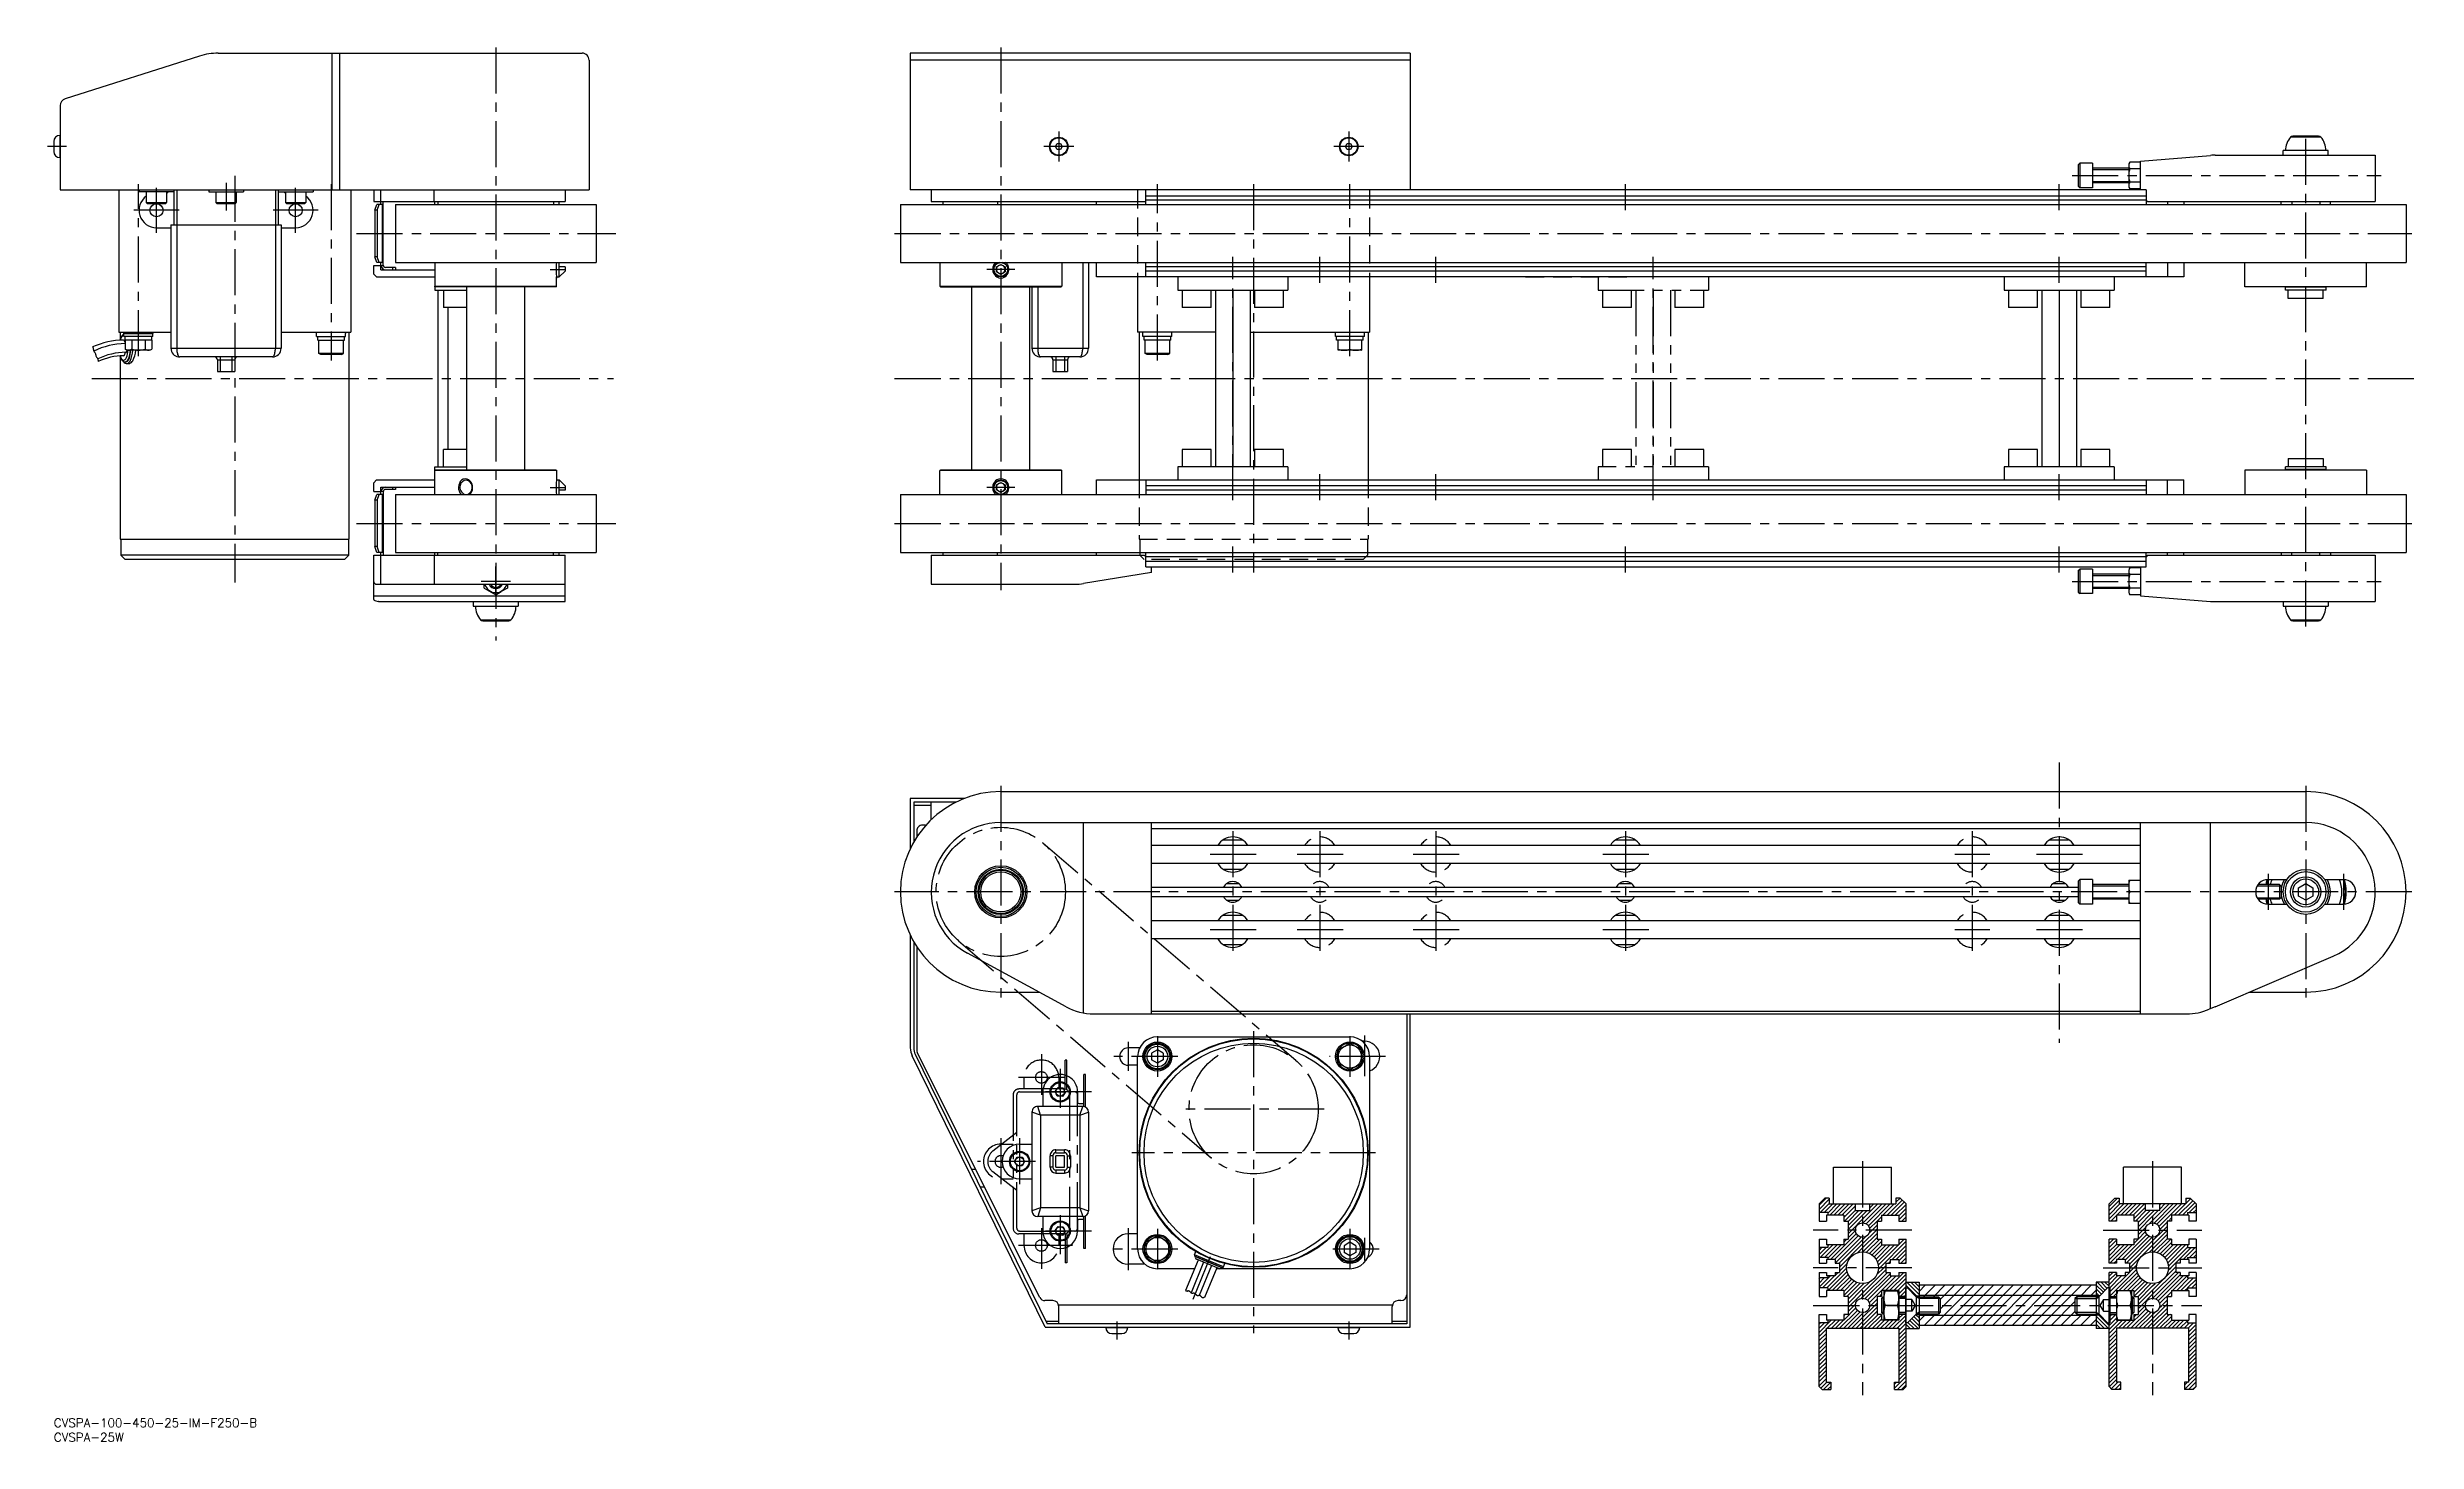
# Model space of a CAD drawing. Extents: x -2 to 815, y -8 to 473.
import ezdxf

# ---------------------------------------------------------------- set-up
doc = ezdxf.new("R2010")
doc.units = 0
doc.header["$LTSCALE"] = 0.5
for name, pattern in [('CENTER', [50.8, 31.75, -6.35, 6.35, -6.35]), ('DASHED', [19.05, 12.7, -6.35]), ('PHANTOM', [63.5, 31.75, -6.35, 6.35, -6.35, 6.35, -6.35])]:
    doc.linetypes.add(name, pattern=pattern)
for name, color, linetype in [('MSM_CENTER', 1, 'CENTER'), ('MSM_CONTINUOUS', 7, 'CONTINUOUS'), ('MSM_DASHED', 4, 'DASHED'), ('MSM_IMAGINARY', 6, 'PHANTOM'), ('MSM_NARROW', 5, 'CONTINUOUS'), ('MSM_PART_NUMBER', 7, 'CONTINUOUS')]:
    doc.layers.add(name, color=color, linetype=linetype)
doc.styles.get("Standard").update_dxf_attribs({"font": 'txt.shx', "height": 3, "bigfont": 'bigfont.shx'})

msp = doc.modelspace()

# ---------------------------------------------------------------- texts
at = {"layer": 'MSM_PART_NUMBER'}
for s, p in [('CVSPA-100-450-25-IM-F250-B', (0, -3)), ('CVSPA-25W', (0, -8))]:
    msp.add_text(s, height=3, dxfattribs=at).set_placement(p)

# ---------------------------------------------------------------- linework, layer by layer
at = {"layer": 'MSM_CENTER'}
for p, q in [((152.4, 472.98), (152.4, 268.32)), ((326.56, 472.98), (326.56, 285.78)), ((346.56, 443.98), (346.56, 433.58)), ((446.56, 443.98), (446.56, 433.58)), ((776.56, 273.18), (776.56, 444.38)), ((4.42, 438.78), (-2.22, 438.78)), ((351.76, 438.78), (341.36, 438.78)), ((451.76, 438.78), (441.36, 438.78)), ((29.2, 366.48), (29.2, 425.78)), ((59.4, 426.24), (59.4, 416.73)), ((62.4, 428.72), (62.4, 288.43)), ((95.6, 425.78), (95.6, 364.98)), ((380.56, 364.98), (380.56, 425.78)), ((413.76, 425.78), (413.76, 291.78)), ((446.96, 366.48), (446.96, 425.78)), ((541.96, 416.78), (541.96, 425.78)), ((691.56, 416.78), (691.56, 425.78)), ((696.06, 428.78), (802.56, 428.78)), ((43.2, 416.78), (27.6, 416.78)), ((35.4, 408.98), (35.4, 424.58)), ((91.2, 416.78), (75.6, 416.78)), ((83.4, 408.98), (83.4, 424.58)), ((104.42, 408.78), (193.84, 408.78)), ((289.96, 408.78), (813.16, 408.78)), ((406.56, 316.78), (406.56, 400.78)), ((436.56, 391.78), (436.56, 400.78)), ((476.56, 391.78), (476.56, 400.78)), ((551.56, 316.78), (551.56, 400.78)), ((691.56, 391.78), (691.56, 400.78)), ((171.19, 396.38), (176.3, 396.38)), ((331.37, 396.38), (321.76, 396.38)), ((13.12, 358.78), (193.06, 358.78)), ((289.96, 358.78), (814.81, 358.78)), ((171.21, 321.18), (176.3, 321.18)), ((331.36, 321.18), (321.75, 321.18)), ((436.56, 316.78), (436.56, 325.78)), ((476.56, 316.78), (476.56, 325.78)), ((691.56, 316.78), (691.56, 325.78)), ((104.42, 308.78), (193.84, 308.78)), ((289.96, 308.78), (813.16, 308.78)), ((406.56, 291.78), (406.56, 300.78)), ((541.96, 291.78), (541.96, 300.78)), ((691.56, 291.78), (691.56, 300.78)), ((157.47, 288.78), (147.33, 288.78)), ((696.06, 288.78), (802.56, 288.78)), ((691.56, 226.25), (691.56, 129.55)), ((326.56, 218.25), (326.56, 145.05)), ((776.56, 218.25), (776.56, 145.05)), ((341.09, 198.54), (428.29, 123.54)), ((406.56, 202.6), (406.56, 160.5)), ((436.56, 202.6), (436.56, 160.5)), ((476.56, 202.6), (476.56, 160.5)), ((541.96, 202.6), (541.96, 160.5)), ((661.56, 202.6), (661.56, 160.5)), ((414.61, 194.55), (398.51, 194.55)), ((444.61, 194.55), (428.51, 194.55)), ((484.61, 194.55), (468.51, 194.55)), ((550.01, 194.55), (533.91, 194.55)), ((667.61, 194.55), (655.51, 194.55)), ((699.61, 194.55), (683.51, 194.55)), ((813.16, 181.65), (289.96, 181.65)), ((763.56, 187.9), (763.56, 175.4)), ((789.56, 187.9), (789.56, 175.4)), ((312.03, 164.76), (399.23, 89.76)), ((414.61, 168.55), (398.51, 168.55)), ((444.61, 168.55), (428.51, 168.55)), ((484.61, 168.55), (468.51, 168.55)), ((550.01, 168.55), (533.91, 168.55)), ((667.61, 168.55), (655.51, 168.55)), ((699.61, 168.55), (683.51, 168.55)), ((380.56, 131.85), (380.56, 117.85)), ((413.76, 133.65), (413.76, 29.45)), ((446.96, 131.85), (446.96, 117.85)), ((451.99, 132.13), (451.99, 118.06)), ((340.56, 125.65), (340.56, 111.65)), ((387.56, 124.85), (365.52, 124.85)), ((370.52, 129.88), (370.52, 119.88)), ((459.24, 124.85), (439.96, 124.85)), ((348.56, 117.65), (332.56, 117.65)), ((347.06, 120.65), (347.06, 107.15)), ((357.87, 112.65), (339.06, 112.65)), ((438.04, 106.65), (389.48, 106.65)), ((326.56, 96.65), (326.56, 80.65)), ((333.06, 96.65), (333.06, 80.65)), ((455.76, 91.65), (371.76, 91.65)), ((338.56, 88.65), (318.56, 88.65)), ((623.76, 88.7), (623.76, 8)), ((723.76, 88.7), (723.76, 8)), ((340.56, 65.65), (340.56, 51.65)), ((347.06, 70.15), (347.06, 56.65)), ((370.52, 65.67), (370.52, 51.17)), ((380.56, 65.45), (380.56, 51.45)), ((446.96, 65.45), (446.96, 51.45)), ((348.56, 59.65), (332.56, 59.65)), ((357.81, 64.65), (339.06, 64.65)), ((387.56, 58.45), (363.27, 58.45)), ((392.85, 41.16), (399.74, 57.82)), ((456.99, 58.45), (439.96, 58.45)), ((451.99, 62.32), (451.99, 54.52)), ((640.76, 65), (606.76, 65)), ((706.76, 65), (740.76, 65)), ((640.76, 52), (606.76, 52)), ((706.76, 52), (740.76, 52)), ((366.56, 33.45), (366.56, 27.25)), ((446.56, 33.45), (446.56, 27.25)), ((606.76, 39), (740.76, 39))]:
    msp.add_line(p, q, dxfattribs=at)
for centre in [(326.56, 181.65), (413.76, 106.65)]:
    msp.add_circle(centre, 22.28, dxfattribs=at)
at = {"layer": 'MSM_CONTINUOUS'}
for p, q in [((50.27, 469.98), (3.87, 455.19)), ((56.71, 470.98), (182.21, 470.98)), ((95.83, 470.98), (95.83, 423.78)), ((98.56, 470.98), (98.56, 423.78)), ((184.6, 468.58), (184.6, 423.78)), ((467.76, 470.98), (295.36, 470.98)), ((295.36, 470.98), (295.36, 423.78)), ((467.76, 468.58), (295.36, 468.58)), ((467.76, 470.98), (467.76, 423.78)), ((2.2, 452.91), (2.2, 423.78)), ((2.1, 442.58), (2.1, 434.98)), ((2.2, 442.58), (2.1, 442.58)), ((781.78, 442.05), (771.34, 442.05)), ((781.03, 442.38), (772.09, 442.38)), ((0, 440.48), (0, 437.08)), ((2.2, 434.98), (2.1, 434.98)), ((345.43, 438.78), (346.01, 439.78)), ((346.01, 437.78), (345.43, 438.78)), ((346.01, 439.78), (347.11, 439.78)), ((347.11, 437.78), (346.01, 437.78)), ((347.11, 439.78), (347.68, 438.78)), ((347.68, 438.78), (347.11, 437.78)), ((445.43, 438.78), (446.01, 439.78)), ((446.01, 437.78), (445.43, 438.78)), ((446.01, 439.78), (447.11, 439.78)), ((447.11, 437.78), (446.01, 437.78)), ((447.11, 439.78), (447.68, 438.78)), ((447.68, 438.78), (447.11, 437.78)), ((698.06, 432.47), (698.63, 433.03)), ((703.06, 433.03), (698.63, 433.03)), ((698.63, 433.03), (698.63, 424.53)), ((703.06, 433.03), (703.06, 424.53)), ((719.56, 433.4), (715.92, 433.4)), ((719.56, 433.78), (743.76, 435.72)), ((719.56, 423.78), (719.56, 433.78)), ((745.36, 435.78), (800.56, 435.78)), ((768.81, 435.78), (768.81, 437.38)), ((784.31, 437.38), (768.81, 437.38)), ((784.31, 435.78), (784.31, 437.38)), ((800.56, 435.78), (800.56, 419.78)), ((698.06, 432.47), (698.06, 425.1)), ((698.06, 425.1), (698.63, 424.53)), ((715.56, 431.28), (703.06, 431.28)), ((715.56, 426.28), (703.06, 426.28)), ((715.56, 432.68), (715.56, 424.88)), ((719.56, 431.09), (715.92, 431.09)), ((719.56, 426.47), (715.92, 426.47)), ((2.2, 423.78), (184.6, 423.78)), ((22.4, 423.78), (22.4, 374.78)), ((29.4, 423.78), (29.4, 423.18)), ((41.4, 423.18), (29.4, 423.18)), ((31.9, 423.18), (31.9, 419.48)), ((31.9, 419.48), (38.9, 419.48)), ((32.2, 419.18), (31.9, 419.48)), ((32.2, 419.18), (38.6, 419.18)), ((38.6, 419.18), (38.9, 419.48)), ((38.9, 423.18), (38.9, 419.48)), ((39, 422.78), (38.9, 422.78)), ((41.4, 423.78), (41.4, 411.78)), ((42.4, 423.78), (42.4, 369.18)), ((53.4, 423.78), (53.4, 423.18)), ((53.4, 423.18), (65.4, 423.18)), ((55.9, 423.18), (55.9, 419.48)), ((55.9, 419.48), (62.9, 419.48)), ((56.2, 419.18), (55.9, 419.48)), ((56.2, 419.18), (62.6, 419.18)), ((62.6, 419.18), (62.9, 419.48)), ((62.9, 423.18), (62.9, 419.48)), ((65.4, 423.78), (65.4, 423.18)), ((76.4, 423.78), (76.4, 369.18)), ((77.4, 423.78), (77.4, 411.78)), ((77.4, 423.18), (89.4, 423.18)), ((79.9, 422.78), (79.8, 422.78)), ((79.9, 423.18), (79.9, 419.48)), ((79.9, 419.48), (86.9, 419.48)), ((80.2, 419.18), (79.9, 419.48)), ((80.2, 419.18), (86.6, 419.18)), ((86.6, 419.18), (86.9, 419.48)), ((86.9, 423.18), (86.9, 419.48)), ((89.4, 423.78), (89.4, 423.18)), ((102.4, 423.78), (102.4, 374.78)), ((110.3, 423.78), (110.3, 419.78)), ((110.3, 419.78), (176.3, 419.78)), ((110.75, 416.78), (111.43, 418.78)), ((111.5, 416.78), (110.75, 416.78)), ((110.75, 416.78), (110.75, 400.78)), ((113.6, 418.78), (111.43, 418.78)), ((111.5, 416.78), (112.18, 418.78)), ((111.5, 416.78), (111.5, 400.78)), ((112.63, 423.78), (112.63, 419.78)), ((112.8, 419.78), (112.8, 419.68)), ((112.8, 418.78), (112.8, 419.68)), ((113.25, 418.78), (113.25, 398.78)), ((113.6, 397.88), (113.6, 419.78)), ((117.8, 418.78), (187, 418.78)), ((117.8, 418.78), (117.8, 398.78)), ((131.09, 423.78), (131.09, 419.78)), ((131.4, 418.78), (131.4, 419.78)), ((132.41, 419.78), (132.41, 418.78)), ((172.37, 419.78), (172.37, 418.78)), ((174.3, 418.78), (174.3, 419.78)), ((176.3, 423.78), (176.3, 419.78)), ((187, 418.78), (187, 398.78)), ((291.96, 418.78), (811.16, 418.78)), ((291.96, 418.78), (291.96, 398.78)), ((721.56, 423.78), (295.36, 423.78)), ((302.56, 423.78), (302.56, 419.78)), ((302.56, 419.78), (376.56, 419.78)), ((306.56, 419.78), (306.56, 418.78)), ((325.43, 419.78), (325.43, 418.78)), ((359.56, 418.78), (359.56, 419.78)), ((376.56, 418.78), (376.56, 423.78)), ((376.56, 421.78), (721.56, 421.78)), ((721.56, 420.28), (376.56, 420.28)), ((703.06, 424.53), (698.63, 424.53)), ((719.56, 424.17), (715.92, 424.17)), ((721.56, 423.78), (721.56, 418.78)), ((722.06, 419.78), (721.56, 420.28)), ((722.06, 419.78), (800.56, 419.78)), ((728.89, 419.78), (728.89, 418.78)), ((734.56, 419.78), (734.56, 418.78)), ((768.06, 418.78), (768.06, 419.78)), ((771.74, 419.78), (771.74, 418.78)), ((781.38, 419.78), (781.38, 418.78)), ((785.06, 418.78), (785.06, 419.78)), ((811.16, 418.78), (811.16, 398.78)), ((35.4, 410.78), (40.4, 410.78)), ((40.4, 411.78), (78.4, 411.78)), ((40.4, 411.78), (40.4, 369.18)), ((78.4, 411.78), (78.4, 369.18)), ((78.4, 410.78), (83.4, 410.78)), ((111.5, 400.78), (110.75, 400.78)), ((111.43, 398.78), (110.75, 400.78)), ((112.18, 398.78), (111.5, 400.78)), ((110.3, 397.78), (112.8, 397.78)), ((110.3, 394.78), (110.3, 397.78)), ((111.3, 393.78), (110.3, 394.78)), ((111.3, 393.78), (131.4, 393.78)), ((113.6, 398.78), (111.43, 398.78)), ((112.8, 397.88), (112.8, 398.78)), ((112.8, 397.78), (112.8, 397.88)), ((112.8, 397.78), (113.61, 397.78)), ((112.8, 396.28), (112.8, 397.78)), ((112.8, 396.28), (131.4, 396.28)), ((117.8, 397.08), (114.4, 397.08)), ((116.8, 397.08), (116.8, 396.28)), ((117.8, 398.78), (187, 398.78)), ((117.8, 397.08), (117.8, 396.28)), ((131.4, 398.78), (131.4, 390.58)), ((173.35, 393.78), (174.3, 393.78)), ((173.4, 390.38), (173.4, 393.78)), ((174.3, 393.78), (174.3, 398.78)), ((176.3, 397.28), (174.3, 397.28)), ((174.3, 393.78), (176.3, 395.78)), ((176.3, 397.28), (176.3, 395.78)), ((291.96, 398.78), (811.16, 398.78)), ((305.56, 398.78), (305.56, 390.58)), ((325.06, 397.25), (326.56, 398.12)), ((325.06, 395.52), (325.06, 397.25)), ((326.56, 394.65), (325.06, 395.52)), ((326.56, 398.12), (328.06, 397.25)), ((328.06, 395.52), (326.56, 394.65)), ((328.06, 397.25), (328.06, 395.52)), ((347.56, 398.78), (347.56, 390.58)), ((354.81, 398.78), (354.81, 369.18)), ((356.81, 398.78), (356.81, 369.18)), ((359.56, 393.78), (359.56, 398.78)), ((734.56, 393.78), (359.56, 393.78)), ((373.76, 393.78), (373.76, 374.78)), ((376.56, 393.78), (376.56, 398.78)), ((721.56, 397.28), (376.56, 397.28)), ((721.56, 395.78), (376.56, 395.78)), ((387.56, 393.78), (387.56, 389.28)), ((425.56, 393.78), (425.56, 389.28)), ((453.76, 393.78), (453.76, 374.78)), ((672.56, 393.78), (672.56, 389.28)), ((710.56, 393.78), (710.56, 389.28)), ((721.56, 393.78), (721.56, 398.78)), ((728.89, 398.78), (728.89, 393.78)), ((734.56, 398.78), (734.56, 393.78)), ((755.56, 390.38), (755.56, 398.78)), ((797.56, 390.38), (797.56, 398.78)), ((131.4, 390.58), (173.4, 390.58)), ((131.6, 390.38), (131.4, 390.58)), ((131.4, 390.38), (131.4, 390.58)), ((173.2, 390.38), (131.4, 390.38)), ((131.4, 390.38), (131.4, 389.28)), ((131.4, 389.28), (142.4, 389.28)), ((132.37, 389.28), (132.37, 328.28)), ((134.4, 389.28), (134.4, 383.28)), ((142.4, 327.18), (142.4, 390.38)), ((162.4, 327.18), (162.4, 390.38)), ((173.2, 390.38), (173.4, 390.58)), ((173.4, 390.38), (173.2, 390.38)), ((305.56, 390.58), (347.56, 390.58)), ((305.76, 390.38), (305.56, 390.58)), ((305.76, 390.38), (347.36, 390.38)), ((316.56, 327.18), (316.56, 390.38)), ((336.56, 327.18), (336.56, 390.38)), ((337.31, 390.38), (337.31, 369.18)), ((339.31, 390.38), (339.31, 369.18)), ((347.36, 390.38), (347.56, 390.58)), ((387.56, 389.28), (425.56, 389.28)), ((389.06, 389.28), (389.06, 383.28)), ((399.06, 383.28), (399.06, 389.28)), ((400.56, 389.28), (400.56, 328.28)), ((406.56, 389.28), (406.56, 328.28)), ((412.56, 389.28), (412.56, 328.28)), ((414.06, 389.28), (414.06, 383.28)), ((424.06, 383.28), (424.06, 389.28)), ((672.56, 389.28), (710.56, 389.28)), ((674.06, 389.28), (674.06, 383.28)), ((684.06, 383.28), (684.06, 389.28)), ((685.56, 389.28), (685.56, 328.28)), ((691.56, 389.28), (691.56, 328.28)), ((697.56, 389.28), (697.56, 328.28)), ((699.06, 389.28), (699.06, 383.28)), ((709.06, 383.28), (709.06, 389.28)), ((797.56, 390.38), (755.56, 390.38)), ((783.58, 390.23), (769.54, 390.23)), ((769.54, 389.23), (769.54, 390.23)), ((783.58, 389.23), (769.54, 389.23)), ((770.56, 386.38), (770.56, 389.23)), ((782.56, 386.38), (770.56, 386.38)), ((770.81, 390.23), (770.81, 390.38)), ((782.31, 390.23), (782.31, 390.38)), ((782.56, 386.38), (782.56, 389.23)), ((783.58, 389.23), (783.58, 390.23)), ((142.4, 383.28), (134.4, 383.28)), ((135.84, 383.28), (135.84, 334.28)), ((399.06, 383.28), (389.06, 383.28)), ((424.06, 383.28), (414.06, 383.28)), ((684.06, 383.28), (674.06, 383.28)), ((709.06, 383.28), (699.06, 383.28)), ((22.4, 374.78), (40.4, 374.78)), ((22.9, 374.78), (22.9, 372.38)), ((24, 373.48), (24.2, 373.47)), ((24.2, 373.28), (24.2, 374.78)), ((24.2, 374.59), (34.2, 374.59)), ((24.2, 374.28), (34.2, 374.28)), ((34.2, 373.28), (24.2, 373.28)), ((33.82, 371.98), (24.57, 371.98)), ((24.57, 367.5), (24.62, 367.78)), ((24.58, 371.98), (24.58, 368.9)), ((25.3, 368.48), (24.58, 368.9)), ((24.6, 371.98), (24.6, 373.28)), ((33.1, 368.48), (25.3, 368.48)), ((26.89, 368.9), (26.39, 368.66)), ((26.89, 371.98), (26.89, 368.9)), ((31.51, 371.98), (31.51, 368.9)), ((31.51, 368.9), (32.01, 368.66)), ((33.1, 368.48), (33.82, 368.9)), ((33.8, 371.98), (33.8, 373.28)), ((33.82, 371.98), (33.82, 368.9)), ((34.2, 374.78), (34.2, 374.28)), ((34.2, 373.28), (34.2, 374.28)), ((40.4, 369.18), (78.4, 369.18)), ((78.4, 374.78), (102.4, 374.78)), ((90.6, 373.28), (90.6, 374.78)), ((90.6, 373.28), (100.6, 373.28)), ((91, 371.98), (91, 373.28)), ((91, 371.98), (100.2, 371.98)), ((91.35, 367.38), (91.35, 371.98)), ((99.85, 367.38), (99.85, 371.98)), ((100.2, 371.98), (100.2, 373.28)), ((100.6, 374.78), (100.6, 374.28)), ((100.6, 373.28), (100.6, 374.28)), ((101.9, 303.28), (101.9, 374.78)), ((337.31, 369.18), (356.81, 369.18)), ((400.56, 374.78), (373.76, 374.78)), ((374.26, 374.78), (374.26, 323.78)), ((375.56, 373.28), (375.56, 374.78)), ((385.56, 373.28), (375.56, 373.28)), ((375.96, 371.98), (375.96, 373.28)), ((385.16, 371.98), (375.96, 371.98)), ((376.31, 367.38), (376.31, 371.98)), ((384.81, 367.38), (384.81, 371.98)), ((385.16, 371.98), (385.16, 373.28)), ((385.56, 373.28), (385.56, 374.78)), ((412.56, 374.78), (453.76, 374.78)), ((441.96, 373.28), (441.96, 374.78)), ((451.96, 373.28), (441.96, 373.28)), ((442.36, 371.98), (442.36, 373.28)), ((451.56, 371.98), (442.36, 371.98)), ((442.96, 368.54), (442.96, 371.98)), ((443.06, 368.48), (442.96, 368.54)), ((450.86, 368.48), (443.06, 368.48)), ((446.96, 368.84), (446.96, 373.23)), ((450.86, 368.48), (450.96, 368.54)), ((450.96, 371.98), (450.96, 368.54)), ((451.56, 371.98), (451.56, 373.28)), ((451.96, 373.28), (451.96, 374.78)), ((453.26, 374.78), (453.26, 323.78)), ((22.9, 366.17), (22.9, 303.28)), ((25.17, 363.88), (25.91, 363.88)), ((25.73, 365.18), (25.94, 365.58)), ((25.91, 363.88), (26.18, 363.93)), ((26.02, 364.37), (26.28, 364.73)), ((75.4, 366.18), (43.4, 366.18)), ((56.4, 365.18), (62.4, 365.18)), ((56.4, 365.18), (56.4, 361.18)), ((56.4, 361.18), (62.4, 361.18)), ((57.4, 366.18), (57.4, 361.18)), ((61.4, 366.18), (61.4, 361.18)), ((62.4, 365.18), (62.4, 361.18)), ((99.85, 367.38), (91.35, 367.38)), ((92.04, 366.98), (91.35, 367.38)), ((99.16, 366.98), (92.04, 366.98)), ((99.16, 366.98), (99.85, 367.38)), ((353.81, 366.18), (340.31, 366.18)), ((344.56, 365.18), (344.56, 361.18)), ((344.56, 365.18), (349.56, 365.18)), ((344.56, 361.18), (349.56, 361.18)), ((345.56, 366.18), (345.56, 361.18)), ((348.56, 366.18), (348.56, 361.18)), ((349.56, 365.18), (349.56, 361.18)), ((377, 366.98), (376.31, 367.38)), ((384.81, 367.38), (376.31, 367.38)), ((384.12, 366.98), (377, 366.98)), ((384.12, 366.98), (384.81, 367.38)), ((131.4, 328.28), (142.4, 328.28)), ((131.4, 327.18), (131.4, 328.28)), ((131.4, 318.78), (131.4, 327.18)), ((131.6, 327.18), (131.4, 326.98)), ((131.4, 327.18), (131.6, 327.18)), ((173.4, 326.98), (131.4, 326.98)), ((173.2, 327.18), (131.6, 327.18)), ((134.4, 328.28), (134.4, 334.28)), ((142.4, 334.28), (134.4, 334.28)), ((173.2, 327.18), (173.4, 326.98)), ((173.2, 327.18), (173.4, 327.18)), ((173.4, 327.18), (173.4, 323.78)), ((305.76, 327.18), (305.56, 326.98)), ((305.56, 318.78), (305.56, 326.98)), ((347.56, 326.98), (305.56, 326.98)), ((347.36, 327.18), (305.76, 327.18)), ((347.36, 327.18), (347.56, 326.98)), ((347.56, 318.78), (347.56, 326.98)), ((387.56, 328.28), (387.56, 323.78)), ((425.56, 328.28), (387.56, 328.28)), ((389.06, 334.28), (389.06, 328.28)), ((399.06, 334.28), (389.06, 334.28)), ((399.06, 328.28), (399.06, 334.28)), ((414.06, 334.28), (414.06, 328.28)), ((424.06, 334.28), (414.06, 334.28)), ((424.06, 328.28), (424.06, 334.28)), ((425.56, 328.28), (425.56, 323.78)), ((672.56, 328.28), (672.56, 323.78)), ((710.56, 328.28), (672.56, 328.28)), ((674.06, 334.28), (674.06, 328.28)), ((684.06, 334.28), (674.06, 334.28)), ((684.06, 328.28), (684.06, 334.28)), ((699.06, 334.28), (699.06, 328.28)), ((709.06, 334.28), (699.06, 334.28)), ((709.06, 328.28), (709.06, 334.28)), ((710.56, 328.28), (710.56, 323.78)), ((755.56, 327.18), (755.56, 318.78)), ((797.56, 327.18), (755.56, 327.18)), ((783.58, 328.33), (769.54, 328.33)), ((769.54, 327.33), (769.54, 328.33)), ((783.58, 327.33), (769.54, 327.33)), ((770.56, 331.18), (782.56, 331.18)), ((770.56, 331.18), (770.56, 328.33)), ((770.81, 327.33), (770.81, 327.18)), ((782.31, 327.33), (782.31, 327.18)), ((782.56, 331.18), (782.56, 328.33)), ((783.58, 327.33), (783.58, 328.33)), ((797.56, 327.18), (797.56, 318.78)), ((111.3, 323.78), (110.3, 322.78)), ((110.3, 319.78), (110.3, 322.78)), ((110.3, 319.78), (112.8, 319.78)), ((110.75, 316.78), (111.43, 318.78)), ((111.3, 323.78), (131.4, 323.78)), ((113.6, 318.78), (111.43, 318.78)), ((111.5, 316.78), (112.18, 318.78)), ((112.8, 319.78), (112.8, 321.28)), ((112.8, 321.28), (131.4, 321.28)), ((113.61, 319.78), (112.8, 319.78)), ((112.8, 319.78), (112.8, 319.68)), ((112.8, 318.78), (112.8, 319.68)), ((113.25, 318.78), (113.25, 298.78)), ((113.6, 319.78), (113.6, 297.88)), ((117.8, 320.48), (114.4, 320.48)), ((116.8, 321.28), (116.8, 320.48)), ((117.8, 321.28), (117.8, 320.48)), ((117.8, 318.78), (187, 318.78)), ((117.8, 318.78), (117.8, 298.78)), ((173.35, 323.78), (174.3, 323.78)), ((174.3, 318.78), (174.3, 323.78)), ((174.3, 323.78), (176.3, 321.78)), ((176.3, 320.28), (174.3, 320.28)), ((176.3, 321.78), (176.3, 320.28)), ((187, 318.78), (187, 298.78)), ((291.96, 318.78), (811.16, 318.78)), ((291.96, 318.78), (291.96, 298.78)), ((325.06, 322.05), (326.56, 322.92)), ((325.06, 320.32), (325.06, 322.05)), ((326.56, 319.45), (325.06, 320.32)), ((326.56, 322.92), (328.06, 322.05)), ((328.06, 320.32), (326.56, 319.45)), ((328.06, 322.05), (328.06, 320.32)), ((359.56, 323.78), (734.56, 323.78)), ((359.56, 318.78), (359.56, 323.78)), ((376.56, 323.78), (376.56, 318.78)), ((721.56, 321.78), (376.56, 321.78)), ((721.56, 320.28), (376.56, 320.28)), ((387.56, 323.78), (425.56, 323.78)), ((672.56, 323.78), (710.56, 323.78)), ((721.56, 323.78), (721.56, 318.78)), ((728.89, 318.78), (728.89, 323.78)), ((734.56, 318.78), (734.56, 323.78)), ((811.16, 318.78), (811.16, 298.78)), ((111.5, 316.78), (110.75, 316.78)), ((110.75, 316.78), (110.75, 300.78)), ((111.5, 316.78), (111.5, 300.78)), ((22.9, 303.28), (101.9, 303.28)), ((23.1, 303.28), (23.1, 297.78)), ((101.7, 297.78), (101.7, 303.28)), ((101.7, 297.78), (23.1, 297.78)), ((23.1, 297.78), (24.6, 296.28)), ((100.2, 296.28), (24.6, 296.28)), ((100.2, 296.28), (101.7, 297.78)), ((110.3, 297.78), (176.3, 297.78)), ((110.3, 282.51), (110.3, 297.78)), ((111.5, 300.78), (110.75, 300.78)), ((111.43, 298.78), (110.75, 300.78)), ((113.6, 298.78), (111.43, 298.78)), ((112.18, 298.78), (111.5, 300.78)), ((112.73, 287.78), (112.73, 297.78)), ((112.8, 297.88), (112.8, 298.78)), ((112.8, 297.78), (112.8, 297.88)), ((117.8, 298.78), (187, 298.78)), ((131.22, 287.78), (131.22, 297.78)), ((131.4, 297.78), (131.4, 298.78)), ((132.41, 297.78), (132.41, 298.78)), ((172.37, 297.78), (172.37, 298.78)), ((174.3, 297.78), (174.3, 298.78)), ((176.3, 281.78), (176.3, 297.78)), ((291.96, 298.78), (811.16, 298.78)), ((302.56, 297.78), (376.06, 297.78)), ((302.56, 297.78), (302.56, 287.78)), ((306.56, 298.78), (306.56, 297.78)), ((325.43, 297.78), (325.43, 298.78)), ((359.56, 297.78), (359.56, 298.78)), ((376.06, 297.78), (376.56, 297.28)), ((376.56, 293.78), (376.56, 298.78)), ((721.56, 297.28), (376.56, 297.28)), ((376.56, 295.78), (721.56, 295.78)), ((721.56, 293.78), (721.56, 298.78)), ((722.06, 297.78), (721.56, 297.28)), ((722.06, 297.78), (800.56, 297.78)), ((728.89, 297.78), (728.89, 298.78)), ((734.56, 297.78), (734.56, 298.78)), ((768.06, 298.78), (768.06, 297.78)), ((771.74, 297.78), (771.74, 298.78)), ((781.38, 297.78), (781.38, 298.78)), ((785.06, 298.78), (785.06, 297.78)), ((800.56, 297.78), (800.56, 281.78)), ((111.45, 287.78), (176.3, 287.78)), ((148.4, 286.47), (148.4, 287.79)), ((148.4, 286.47), (152.4, 284.17)), ((152.4, 283.71), (152.4, 293.85)), ((156.4, 286.47), (154.32, 285.27)), ((156.4, 287.78), (156.4, 286.47)), ((302.56, 287.78), (351.97, 287.78)), ((378.56, 291.78), (355.13, 288.04)), ((376.56, 293.78), (721.56, 293.78)), ((378.56, 291.78), (378.56, 293.78)), ((698.06, 292.47), (698.63, 293.03)), ((698.06, 292.47), (698.06, 285.1)), ((703.06, 293.03), (698.63, 293.03)), ((698.63, 293.03), (698.63, 284.53)), ((703.06, 293.03), (703.06, 284.53)), ((715.56, 291.28), (703.06, 291.28)), ((715.56, 286.28), (703.06, 286.28)), ((715.56, 292.68), (715.56, 284.88)), ((719.56, 293.4), (715.92, 293.4)), ((719.56, 291.09), (715.92, 291.09)), ((719.56, 286.47), (715.92, 286.47)), ((719.56, 293.78), (719.56, 283.78)), ((110.3, 283.78), (176.3, 283.78)), ((112.1, 281.85), (111.92, 281.88)), ((112.1, 281.85), (176.3, 281.85)), ((112.79, 281.78), (176.3, 281.78)), ((144.65, 281.78), (144.65, 280.18)), ((144.65, 280.18), (160.15, 280.18)), ((152.4, 284.17), (154.32, 285.27)), ((160.15, 281.78), (160.15, 280.18)), ((698.06, 285.1), (698.63, 284.53)), ((703.06, 284.53), (698.63, 284.53)), ((719.56, 284.17), (715.92, 284.17)), ((719.56, 283.78), (743.76, 281.85)), ((745.36, 281.78), (800.56, 281.78)), ((768.81, 281.78), (768.81, 280.18)), ((768.81, 280.18), (784.31, 280.18)), ((784.31, 281.78), (784.31, 280.18)), ((147.18, 275.52), (157.62, 275.52)), ((147.93, 275.18), (156.87, 275.18)), ((152.4, 275.15), (152.4, 275.55)), ((771.34, 275.52), (781.78, 275.52)), ((772.09, 275.18), (781.03, 275.18)), ((313.9, 213.85), (295.36, 213.85)), ((295.36, 213.85), (295.36, 196.61)), ((311.19, 212.65), (296.56, 212.65)), ((296.56, 212.65), (296.56, 198.89)), ((302.56, 206.57), (302.56, 212.65)), ((326.56, 216.25), (776.56, 216.25)), ((302.56, 211.45), (296.56, 211.45)), ((300.56, 204.65), (299.56, 204.65)), ((326.56, 205.55), (776.56, 205.55)), ((355.13, 139.86), (355.13, 205.55)), ((378.56, 139.55), (378.56, 205.55)), ((719.56, 139.55), (719.56, 205.55)), ((743.76, 141.35), (743.76, 205.55)), ((297.56, 202.65), (297.56, 200.52)), ((378.56, 203.55), (719.56, 203.55)), ((411.75, 197.65), (378.56, 197.65)), ((403.3, 199.65), (409.81, 199.65)), ((719.56, 197.65), (411.75, 197.65)), ((547.15, 197.65), (536.76, 197.65)), ((538.7, 199.65), (545.21, 199.65)), ((688.3, 199.65), (694.81, 199.65)), ((719.56, 191.45), (378.56, 191.45)), ((403.3, 189.45), (409.81, 189.45)), ((547.15, 191.45), (536.76, 191.45)), ((538.7, 189.45), (545.21, 189.45)), ((688.3, 189.45), (694.81, 189.45)), ((378.56, 183.25), (698.06, 183.25)), ((378.56, 180.05), (698.06, 180.05)), ((404.44, 184.5), (408.68, 184.5)), ((539.84, 184.5), (544.08, 184.5)), ((689.44, 184.5), (693.68, 184.5)), ((698.06, 185.33), (698.63, 185.9)), ((698.06, 185.33), (698.06, 177.97)), ((703.06, 185.9), (698.63, 185.9)), ((698.63, 185.9), (698.63, 177.4)), ((703.06, 185.9), (703.06, 177.4)), ((715.56, 184.15), (703.06, 184.15)), ((715.56, 185.65), (719.56, 185.65)), ((715.56, 185.55), (715.56, 177.75)), ((719.56, 181.65), (715.92, 181.65)), ((767.57, 184.15), (760.12, 184.15)), ((763.56, 185.9), (770.08, 185.9)), ((768.06, 183.66), (767.57, 184.15)), ((767.57, 184.15), (767.57, 179.15)), ((768.06, 183.66), (768.06, 179.64)), ((774.06, 183.09), (776.56, 184.54)), ((774.06, 180.21), (774.06, 183.09)), ((776.56, 178.76), (774.06, 180.21)), ((776.56, 184.54), (779.06, 183.09)), ((779.06, 180.21), (776.56, 178.76)), ((779.06, 183.09), (779.06, 180.21)), ((783.04, 185.9), (789.56, 185.9)), ((719.56, 171.65), (378.56, 171.65)), ((403.3, 173.65), (409.81, 173.65)), ((404.44, 178.8), (408.68, 178.8)), ((538.7, 173.65), (545.21, 173.65)), ((539.84, 178.8), (544.08, 178.8)), ((688.3, 173.65), (694.81, 173.65)), ((689.44, 178.8), (693.68, 178.8)), ((698.06, 177.97), (698.63, 177.4)), ((703.06, 177.4), (698.63, 177.4)), ((715.56, 179.15), (703.06, 179.15)), ((719.56, 177.65), (715.56, 177.65)), ((767.57, 179.15), (760.12, 179.15)), ((763.56, 177.4), (770.08, 177.4)), ((768.06, 179.64), (767.57, 179.15)), ((783.04, 177.4), (789.56, 177.4)), ((295.36, 166.69), (295.36, 127.81)), ((296.56, 164.41), (296.56, 127.81)), ((719.56, 165.45), (378.56, 165.45)), ((403.3, 163.45), (409.81, 163.45)), ((538.7, 163.45), (545.21, 163.45)), ((688.3, 163.45), (694.81, 163.45)), ((297.56, 162.78), (297.56, 127.12)), ((349.09, 141.98), (315.09, 160.47)), ((745.36, 142.04), (786.03, 159.5)), ((326.56, 147.05), (339.77, 147.05)), ((358.64, 139.55), (735.45, 139.55)), ((378.56, 140.55), (719.56, 140.55)), ((466.56, 139.55), (466.56, 32.65)), ((467.76, 31.45), (467.76, 139.55)), ((745.36, 142.04), (743.31, 141.16)), ((757.03, 147.05), (776.56, 147.05)), ((380.56, 131.65), (446.96, 131.65)), ((341.81, 31.45), (295.99, 125.08)), ((297.07, 125.61), (342.56, 32.65)), ((340.01, 41.76), (297.77, 126.23)), ((374.46, 127.85), (370.52, 127.85)), ((373.76, 58.45), (373.76, 124.85)), ((380.56, 127.16), (378.56, 126)), ((378.56, 126), (378.56, 123.7)), ((380.56, 122.54), (378.56, 123.7)), ((382.56, 126), (380.56, 127.16)), ((382.56, 123.7), (380.56, 122.54)), ((382.56, 126), (382.56, 123.7)), ((445.04, 128.36), (442.96, 127.16)), ((442.96, 127.16), (442.96, 122.54)), ((445.04, 128.36), (446.96, 129.47)), ((446.96, 129.47), (450.96, 127.16)), ((450.96, 122.54), (450.96, 127.16)), ((451.99, 130.1), (451.28, 130.1)), ((453.76, 124.85), (453.76, 58.45)), ((355.81, 118.65), (355.21, 118.65)), ((355.21, 107.61), (355.21, 118.65)), ((355.81, 107.38), (355.81, 118.65)), ((373.76, 121.85), (370.52, 121.85)), ((446.96, 120.23), (442.96, 122.54)), ((448.88, 121.34), (446.96, 120.23)), ((448.88, 121.34), (450.96, 122.54)), ((340.31, 104.65), (339.31, 107.65)), ((354.81, 107.65), (339.31, 107.65)), ((341.06, 112.65), (341.06, 107.65)), ((345.33, 112.81), (346.33, 114.22)), ((345.68, 112.05), (345.33, 112.81)), ((346.06, 111.23), (345.7, 112.02)), ((347.79, 111.08), (346.06, 111.23)), ((346.33, 114.22), (348.06, 114.07)), ((348.78, 112.49), (347.79, 111.08)), ((348.06, 114.07), (348.42, 113.28)), ((348.43, 113.25), (348.78, 112.49)), ((353.06, 112.65), (353.06, 109.05)), ((353.46, 108.65), (355.21, 108.65)), ((353.81, 104.65), (354.81, 107.65)), ((355.81, 112.65), (355.21, 112.65)), ((337.31, 105.65), (337.31, 71.65)), ((340.31, 104.65), (337.31, 105.65)), ((353.81, 104.65), (340.31, 104.65)), ((340.31, 104.65), (340.31, 72.65)), ((353.81, 104.65), (356.81, 105.65)), ((353.81, 104.65), (353.81, 72.65)), ((356.81, 105.65), (356.81, 71.65)), ((331.33, 88.65), (332.19, 90.15)), ((332.19, 90.15), (333.92, 90.15)), ((333.06, 94.65), (337.31, 94.65)), ((333.92, 90.15), (334.36, 89.4)), ((344.56, 90.65), (343.56, 90.65)), ((343.56, 86.65), (343.56, 90.65)), ((344.56, 90.65), (344.56, 86.65)), ((345.56, 92.65), (348.56, 92.65)), ((345.56, 91.65), (345.56, 92.65)), ((345.56, 91.65), (348.56, 91.65)), ((348.56, 90.65), (345.56, 90.65)), ((345.56, 86.65), (345.56, 90.65)), ((348.56, 91.65), (348.56, 92.65)), ((348.56, 86.65), (348.56, 90.65)), ((349.56, 86.65), (349.56, 90.65)), ((349.56, 90.65), (350.56, 90.65)), ((350.56, 90.65), (350.56, 86.65)), ((316.47, 85.96), (317.91, 85.96)), ((331.74, 87.93), (331.33, 88.65)), ((332.19, 87.15), (331.76, 87.9)), ((333.92, 87.15), (332.19, 87.15)), ((333.06, 82.65), (337.31, 82.65)), ((334.79, 88.65), (333.92, 87.15)), ((334.38, 89.37), (334.79, 88.65)), ((344.56, 86.65), (343.56, 86.65)), ((345.56, 86.65), (348.56, 86.65)), ((348.56, 85.65), (345.56, 85.65)), ((345.56, 85.65), (345.56, 84.65)), ((345.56, 84.65), (348.56, 84.65)), ((348.56, 85.65), (348.56, 84.65)), ((349.56, 86.65), (350.56, 86.65)), ((613.76, 74), (613.76, 86.7)), ((613.76, 86.7), (633.76, 86.7)), ((633.76, 74), (633.76, 86.7)), ((713.76, 74), (713.76, 86.7)), ((733.76, 86.7), (713.76, 86.7)), ((733.76, 74), (733.76, 86.7)), ((319.44, 79.88), (320.94, 79.88)), ((610.76, 76), (608.76, 74)), ((608.76, 74), (608.76, 68.1)), ((612.26, 76), (610.76, 76)), ((612.26, 76), (612.26, 74)), ((612.26, 74), (635.26, 74)), ((621.26, 71.7), (621.26, 74)), ((626.26, 71.7), (626.26, 74)), ((635.26, 76), (635.26, 74)), ((636.76, 76), (635.26, 76)), ((638.76, 74), (636.76, 76)), ((638.76, 68.1), (638.76, 74)), ((708.76, 74), (710.76, 76)), ((708.76, 68.1), (708.76, 74)), ((710.76, 76), (712.26, 76)), ((712.26, 76), (712.26, 74)), ((735.26, 74), (712.26, 74)), ((721.26, 71.7), (721.26, 74)), ((726.26, 71.7), (726.26, 74)), ((735.26, 76), (736.76, 76)), ((735.26, 76), (735.26, 74)), ((736.76, 76), (738.76, 74)), ((738.76, 74), (738.76, 68.1)), ((340.31, 72.65), (337.31, 71.65)), ((340.31, 72.65), (339.31, 69.65)), ((354.81, 69.65), (339.31, 69.65)), ((353.81, 72.65), (340.31, 72.65)), ((341.06, 69.65), (341.06, 64.65)), ((345.33, 64.81), (346.33, 66.22)), ((346.33, 66.22), (348.06, 66.07)), ((348.06, 66.07), (348.42, 65.28)), ((353.06, 68.25), (353.06, 64.65)), ((355.21, 68.65), (353.46, 68.65)), ((353.81, 72.65), (356.81, 71.65)), ((353.81, 72.65), (354.81, 69.65)), ((355.21, 58.65), (355.21, 69.69)), ((355.81, 58.65), (355.81, 69.92)), ((611.76, 71.05), (608.76, 71.05)), ((608.76, 68.1), (611.26, 68.1)), ((617.26, 70.1), (611.26, 70.1)), ((611.26, 70.1), (611.26, 68.1)), ((611.76, 71.05), (611.76, 70.1)), ((617.26, 70.1), (617.26, 68.1)), ((617.26, 68.1), (618.76, 68.1)), ((618.76, 68.1), (618.76, 61.9)), ((621.26, 71.7), (626.26, 71.7)), ((628.76, 68.1), (630.26, 68.1)), ((628.76, 68.1), (628.76, 61.9)), ((630.26, 70.1), (636.26, 70.1)), ((630.26, 70.1), (630.26, 68.1)), ((636.26, 70.1), (636.26, 68.1)), ((636.26, 68.1), (638.76, 68.1)), ((711.26, 68.1), (708.76, 68.1)), ((711.26, 70.1), (711.26, 68.1)), ((717.26, 70.1), (711.26, 70.1)), ((717.26, 70.1), (717.26, 68.1)), ((718.76, 68.1), (717.26, 68.1)), ((718.76, 68.1), (718.76, 61.9)), ((726.26, 71.7), (721.26, 71.7)), ((728.76, 68.1), (728.76, 61.9)), ((730.26, 68.1), (728.76, 68.1)), ((730.26, 70.1), (730.26, 68.1)), ((736.26, 70.1), (730.26, 70.1)), ((735.76, 71.05), (735.76, 70.1)), ((735.76, 71.05), (738.76, 71.05)), ((736.26, 70.1), (736.26, 68.1)), ((738.76, 68.1), (736.26, 68.1)), ((345.68, 64.05), (345.33, 64.81)), ((346.06, 63.23), (345.7, 64.02)), ((347.79, 63.08), (346.06, 63.23)), ((348.78, 64.49), (347.79, 63.08)), ((348.43, 65.25), (348.78, 64.49)), ((355.81, 64.65), (355.21, 64.65)), ((355.81, 58.65), (355.21, 58.65)), ((373.76, 63.7), (370.52, 63.7)), ((378.64, 61.96), (376.56, 60.76)), ((376.56, 60.76), (376.56, 56.14)), ((378.64, 61.96), (380.56, 63.07)), ((380.56, 63.07), (384.56, 60.76)), ((384.56, 56.14), (384.56, 60.76)), ((393.35, 56.48), (393.8, 57.57)), ((446.96, 60.76), (444.96, 59.6)), ((444.96, 59.6), (444.96, 57.3)), ((446.96, 56.14), (444.96, 57.3)), ((448.96, 59.6), (446.96, 60.76)), ((448.96, 57.3), (446.96, 56.14)), ((448.96, 59.6), (448.96, 57.3)), ((608.76, 61.9), (608.76, 53.6)), ((608.76, 61.9), (611.26, 61.9)), ((611.76, 58.95), (608.76, 58.95)), ((611.26, 61.9), (611.26, 59.9)), ((617.26, 59.9), (611.26, 59.9)), ((611.76, 59.9), (611.76, 58.95)), ((617.26, 61.9), (617.26, 59.9)), ((617.26, 61.9), (618.76, 61.9)), ((628.76, 61.9), (630.26, 61.9)), ((630.26, 61.9), (630.26, 59.9)), ((630.26, 59.9), (636.26, 59.9)), ((636.26, 61.9), (636.26, 59.9)), ((636.26, 61.9), (638.76, 61.9)), ((638.76, 53.6), (638.76, 61.9)), ((711.26, 61.9), (708.76, 61.9)), ((708.76, 53.6), (708.76, 61.9)), ((711.26, 61.9), (711.26, 59.9)), ((717.26, 59.9), (711.26, 59.9)), ((718.76, 61.9), (717.26, 61.9)), ((717.26, 61.9), (717.26, 59.9)), ((730.26, 61.9), (728.76, 61.9)), ((730.26, 61.9), (730.26, 59.9)), ((736.26, 59.9), (730.26, 59.9)), ((735.76, 59.9), (735.76, 58.95)), ((735.76, 58.95), (738.76, 58.95)), ((736.26, 61.9), (736.26, 59.9)), ((738.76, 61.9), (736.26, 61.9)), ((738.76, 61.9), (738.76, 53.6)), ((376.24, 53.2), (370.52, 53.2)), ((380.56, 53.83), (376.56, 56.14)), ((382.48, 54.94), (380.56, 53.83)), ((393.4, 51.65), (380.56, 51.65)), ((382.48, 54.94), (384.56, 56.14)), ((394.64, 54.65), (390.3, 44.16)), ((396.5, 53.88), (392.16, 43.38)), ((398.34, 54.42), (393.35, 56.48)), ((402.67, 52.08), (393.62, 55.83)), ((393.67, 55.7), (393.71, 55.79)), ((398.11, 53.86), (393.67, 55.7)), ((401.76, 51.7), (394, 54.92)), ((399.25, 52.74), (394.98, 42.44)), ((401.11, 51.97), (396.85, 41.67)), ((402.54, 52.03), (398.11, 53.86)), ((403.33, 52.35), (398.34, 54.42)), ((446.96, 51.65), (400.98, 51.65)), ((402.54, 52.03), (402.58, 52.12)), ((403.33, 52.35), (403.77, 53.43)), ((611.76, 55.55), (608.76, 55.55)), ((608.76, 53.6), (611.26, 53.6)), ((608.76, 50.4), (608.76, 42.1)), ((608.76, 50.4), (611.26, 50.4)), ((614.26, 54.85), (611.26, 54.85)), ((611.26, 54.85), (611.26, 53.6)), ((611.26, 50.4), (611.26, 49.15)), ((614.26, 49.15), (611.26, 49.15)), ((611.76, 55.55), (611.76, 54.85)), ((611.76, 49.15), (611.76, 48.45)), ((614.26, 54.85), (614.26, 53.6)), ((614.26, 53.6), (615.76, 53.6)), ((614.26, 50.4), (614.26, 49.15)), ((614.26, 50.4), (615.76, 50.4)), ((615.76, 53.6), (615.76, 50.4)), ((631.76, 53.6), (633.26, 53.6)), ((631.76, 53.6), (631.76, 50.4)), ((631.76, 50.4), (633.26, 50.4)), ((633.26, 54.85), (636.26, 54.85)), ((633.26, 54.85), (633.26, 53.6)), ((633.26, 50.4), (633.26, 49.15)), ((633.26, 49.15), (636.26, 49.15)), ((636.26, 54.85), (636.26, 53.6)), ((636.26, 53.6), (638.76, 53.6)), ((636.26, 50.4), (636.26, 49.15)), ((636.26, 50.4), (638.76, 50.4)), ((638.76, 11), (638.76, 50.4)), ((711.26, 53.6), (708.76, 53.6)), ((708.76, 11), (708.76, 50.4)), ((711.26, 50.4), (708.76, 50.4)), ((711.26, 54.85), (711.26, 53.6)), ((714.26, 54.85), (711.26, 54.85)), ((711.26, 50.4), (711.26, 49.15)), ((714.26, 49.15), (711.26, 49.15)), ((714.26, 54.85), (714.26, 53.6)), ((715.76, 53.6), (714.26, 53.6)), ((715.76, 50.4), (714.26, 50.4)), ((714.26, 50.4), (714.26, 49.15)), ((715.76, 53.6), (715.76, 50.4)), ((731.76, 53.6), (731.76, 50.4)), ((733.26, 53.6), (731.76, 53.6)), ((733.26, 50.4), (731.76, 50.4)), ((733.26, 54.85), (733.26, 53.6)), ((736.26, 54.85), (733.26, 54.85)), ((733.26, 50.4), (733.26, 49.15)), ((736.26, 49.15), (733.26, 49.15)), ((735.76, 55.55), (738.76, 55.55)), ((735.76, 55.55), (735.76, 54.85)), ((735.76, 49.15), (735.76, 48.45)), ((736.26, 54.85), (736.26, 53.6)), ((738.76, 53.6), (736.26, 53.6)), ((736.26, 50.4), (736.26, 49.15)), ((738.76, 50.4), (736.26, 50.4)), ((738.76, 50.4), (738.76, 42.1)), ((611.76, 48.45), (608.76, 48.45)), ((611.76, 45.05), (608.76, 45.05)), ((608.76, 42.1), (611.26, 42.1)), ((617.26, 44.1), (611.26, 44.1)), ((611.26, 44.1), (611.26, 42.1)), ((611.76, 45.05), (611.76, 44.1)), ((617.26, 44.1), (617.26, 42.1)), ((618.76, 42.1), (617.26, 42.1)), ((618.76, 42.1), (618.76, 35.9)), ((630.26, 42.1), (628.76, 42.1)), ((628.76, 42.1), (628.76, 35.9)), ((636.26, 44.1), (630.26, 44.1)), ((630.26, 44.1), (630.26, 42.1)), ((630.26, 41.46), (630.8, 42)), ((630.26, 41.46), (630.26, 36.54)), ((630.8, 42), (630.8, 36)), ((630.8, 42), (631.06, 42)), ((631.06, 44), (631.06, 34)), ((631.06, 44), (636.26, 44)), ((636.26, 44.1), (636.26, 33.9)), ((638.76, 42.1), (636.26, 42.1)), ((636.26, 42), (638.76, 42)), ((638.54, 45), (638.54, 33)), ((638.54, 45), (639.26, 45)), ((640.74, 41), (638.54, 41)), ((638.76, 47), (643.26, 47)), ((639.26, 45), (642.26, 42)), ((639.26, 45), (642.06, 42.2)), ((640.74, 37), (640.74, 41)), ((640.74, 41), (641.89, 39)), ((642.01, 42.25), (643.26, 42.25)), ((642.06, 42.2), (643.26, 42.2)), ((642.26, 42), (642.26, 36)), ((642.26, 42), (649.93, 42)), ((643.26, 47), (643.26, 31)), ((704.26, 45.93), (643.26, 45.93)), ((704.26, 42.46), (643.26, 42.46)), ((649.93, 42), (649.93, 36)), ((649.93, 42), (650.54, 41.39)), ((650.54, 41.39), (650.54, 36.61)), ((697.59, 42), (696.98, 41.39)), ((696.98, 41.39), (696.98, 36.61)), ((697.59, 42), (697.59, 36)), ((705.26, 42), (697.59, 42)), ((704.26, 47), (704.26, 42)), ((708.76, 47), (704.26, 47)), ((705.51, 42.25), (704.26, 42.25)), ((705.46, 42.2), (704.26, 42.2)), ((704.26, 42), (704.26, 31)), ((708.26, 45), (705.26, 42)), ((705.26, 42), (705.26, 36)), ((708.26, 45), (705.46, 42.2)), ((706.78, 41), (705.62, 39)), ((706.78, 37), (706.78, 41)), ((706.78, 41), (708.98, 41)), ((708.98, 45), (708.26, 45)), ((708.76, 42.1), (711.26, 42.1)), ((711.26, 42), (708.76, 42)), ((708.98, 45), (708.98, 33)), ((711.26, 44.1), (717.26, 44.1)), ((711.26, 44.1), (711.26, 33.9)), ((716.46, 44), (711.26, 44)), ((716.46, 44), (716.46, 34)), ((716.72, 42), (716.46, 42)), ((716.72, 42), (716.72, 36)), ((717.26, 41.46), (716.72, 42)), ((717.26, 44.1), (717.26, 42.1)), ((717.26, 42.1), (718.76, 42.1)), ((717.26, 41.46), (717.26, 36.54)), ((718.76, 42.1), (718.76, 35.9)), ((728.76, 42.1), (728.76, 35.9)), ((728.76, 42.1), (730.26, 42.1)), ((730.26, 44.1), (730.26, 42.1)), ((730.26, 44.1), (736.26, 44.1)), ((735.76, 48.45), (738.76, 48.45)), ((735.76, 45.05), (735.76, 44.1)), ((735.76, 45.05), (738.76, 45.05)), ((736.26, 44.1), (736.26, 42.1)), ((738.76, 42.1), (736.26, 42.1)), ((344.56, 40.65), (341.79, 40.65)), ((346.56, 33.49), (342.15, 33.49)), ((461.6, 39.05), (346.52, 39.05)), ((346.56, 32.65), (346.56, 38.65)), ((461.56, 32.65), (461.56, 38.65)), ((466.56, 33.49), (461.56, 33.49)), ((464.56, 40.65), (463.56, 40.65)), ((608.76, 11), (608.76, 35.9)), ((608.76, 35.9), (611.26, 35.9)), ((611.76, 32.95), (608.76, 32.95)), ((611.26, 35.9), (611.26, 33.9)), ((617.26, 33.9), (611.26, 33.9)), ((611.76, 33.9), (611.76, 32.95)), ((617.26, 35.9), (617.26, 33.9)), ((618.76, 35.9), (617.26, 35.9)), ((617.26, 35.65), (617.7, 35.9)), ((630.26, 35.9), (628.76, 35.9)), ((630.26, 36.54), (630.8, 36)), ((630.26, 35.9), (630.26, 33.9)), ((636.26, 33.9), (630.26, 33.9)), ((631.06, 36), (630.8, 36)), ((636.26, 34), (631.06, 34)), ((635.81, 39), (631.51, 39)), ((638.76, 36), (636.26, 36)), ((638.76, 35.9), (636.26, 35.9)), ((640.74, 37), (638.54, 37)), ((639.26, 33), (638.54, 33)), ((642.26, 36), (639.26, 33)), ((642.06, 35.8), (639.26, 33)), ((641.89, 39), (640.74, 37)), ((643.26, 35.75), (642.01, 35.75)), ((643.26, 35.8), (642.06, 35.8)), ((649.93, 36), (642.26, 36)), ((704.26, 35.54), (643.26, 35.54)), ((650.54, 36.61), (649.93, 36)), ((696.98, 36.61), (697.59, 36)), ((697.59, 36), (705.26, 36)), ((704.26, 35.8), (705.46, 35.8)), ((704.26, 35.75), (705.51, 35.75)), ((705.26, 36), (708.26, 33)), ((705.46, 35.8), (708.26, 33)), ((705.62, 39), (706.78, 37)), ((706.78, 37), (708.98, 37)), ((708.26, 33), (708.98, 33)), ((708.76, 36), (711.26, 36)), ((708.76, 35.9), (711.26, 35.9)), ((711.26, 34), (716.46, 34)), ((711.26, 33.9), (717.26, 33.9)), ((711.71, 39), (716.01, 39)), ((716.46, 36), (716.72, 36)), ((717.26, 36.54), (716.72, 36)), ((717.26, 35.9), (718.76, 35.9)), ((717.26, 35.9), (717.26, 33.9)), ((728.76, 35.9), (730.26, 35.9)), ((730.26, 35.65), (729.82, 35.9)), ((730.26, 35.9), (730.26, 33.9)), ((730.26, 33.9), (736.26, 33.9)), ((735.76, 33.9), (735.76, 32.95)), ((735.76, 32.95), (738.76, 32.95)), ((736.26, 35.9), (736.26, 33.9)), ((738.76, 35.9), (736.26, 35.9)), ((738.76, 11), (738.76, 35.9)), ((341.81, 31.45), (467.76, 31.45)), ((466.56, 32.65), (342.56, 32.65)), ((362.76, 31.45), (362.76, 31.35)), ((362.76, 31.35), (370.36, 31.35)), ((364.86, 29.25), (365.74, 29.25)), ((365.74, 29.25), (368.26, 29.25)), ((370.36, 31.45), (370.36, 31.35)), ((442.76, 31.45), (442.76, 31.35)), ((442.76, 31.35), (450.36, 31.35)), ((444.86, 29.25), (448.26, 29.25)), ((450.36, 31.45), (450.36, 31.35)), ((611.26, 31.1), (636.26, 31.1)), ((611.26, 12.5), (611.26, 31.1)), ((636.26, 31.1), (636.26, 12.5)), ((638.76, 31), (643.26, 31)), ((704.26, 32.07), (643.26, 32.07)), ((708.76, 31), (704.26, 31)), ((711.26, 31.1), (711.26, 12.5)), ((736.26, 31.1), (711.26, 31.1)), ((736.26, 12.5), (736.26, 31.1)), ((608.76, 11), (609.76, 10)), ((609.76, 10), (612.76, 10)), ((611.26, 12.5), (612.76, 12.5)), ((612.76, 12.5), (612.76, 10)), ((634.76, 10), (634.76, 12.5)), ((634.76, 12.5), (636.26, 12.5)), ((634.76, 10), (637.76, 10)), ((637.76, 10), (638.76, 11)), ((709.76, 10), (708.76, 11)), ((712.76, 10), (709.76, 10)), ((712.76, 12.5), (711.26, 12.5)), ((712.76, 10), (712.76, 12.5)), ((736.26, 12.5), (734.76, 12.5)), ((734.76, 12.5), (734.76, 10)), ((737.76, 10), (734.76, 10)), ((738.76, 11), (737.76, 10))]:
    msp.add_line(p, q, dxfattribs=at)
for centre, radius in [((346.56, 438.78), 3.2), ((346.56, 438.78), 3), ((446.56, 438.78), 3.2), ((446.56, 438.78), 3), ((35.4, 416.78), 2.25), ((83.4, 416.78), 2.25), ((326.56, 396.38), 2.39), ((326.56, 321.18), 2.39), ((326.56, 181.65), 9), ((326.56, 181.65), 8.5), ((326.56, 181.65), 7.8), ((326.56, 181.65), 7.5), ((326.56, 181.65), 6.92), ((776.56, 181.65), 7.75), ((776.56, 181.65), 7), ((776.56, 181.65), 5.22), ((776.56, 181.65), 4.47), ((413.76, 91.65), 39.5), ((413.76, 91.65), 39.3), ((380.56, 124.85), 5), ((413.76, 91.65), 37.8), ((380.56, 124.85), 4.6), ((380.56, 124.85), 4.25), ((380.56, 124.85), 3.56), ((446.96, 124.85), 5), ((446.96, 124.85), 4), ((347.06, 112.65), 3.5), ((347.06, 112.65), 3.2), ((347.06, 112.65), 1.5), ((333.06, 88.65), 3.5), ((333.06, 88.65), 3.2), ((333.06, 88.65), 1.5), ((347.06, 64.65), 3.5), ((347.06, 64.65), 3.2), ((347.06, 64.65), 1.5), ((623.76, 65), 2.5), ((723.76, 65), 2.5), ((380.56, 58.45), 5), ((380.56, 58.45), 4), ((446.96, 58.45), 5), ((446.96, 58.45), 4.6), ((446.96, 58.45), 4.25), ((446.96, 58.45), 3.56), ((623.76, 52), 5.5), ((723.76, 52), 5.5), ((623.76, 39), 2.5), ((723.76, 39), 2.5)]:
    msp.add_circle(centre, radius, dxfattribs=at)
for centre, radius, start, end in [((56.71, 449.78), 21.2, 90.00001, 107.67949), ((182.2, 468.58), 2.4, 0, 90.00001), ((4.6, 452.91), 2.4, 107.67949, 180), ((2.1, 440.48), 2.1, 90.00001, 180), ((776.56, 437.38), 7, 138.18968, 179.99999), ((772.09, 441.38), 1, 90, 138.18969), ((781.03, 441.38), 1, 41.81031, 90), ((776.56, 437.38), 7, 0, 41.81032), ((2.1, 437.08), 2.1, 180, 270), ((716.46, 432.68), 0.9, 126.99681, 180), ((716.8, 432.54), 1.23, 135.73683, 181.83024), ((745.36, 415.78), 20, 90, 94.57392), ((719.4, 429.47), 3.84, 155.00897, 181.58871), ((719.4, 428.1), 3.84, 178.41129, 204.99103), ((716.46, 424.88), 0.9, 180, 233.00319), ((726.47, 432.35), 10.9, 179.18759, 182.40198), ((726.47, 425.22), 10.9, 177.59802, 180.81241), ((716.8, 425.02), 1.23, 178.16976, 224.26317), ((716.7, 431.9), 1.12, 180.25989, 225.7955), ((716.7, 425.67), 1.12, 134.2045, 179.74011), ((35.4, 416.78), 6, 125.68541, 270), ((39, 423.18), 0.4, 270, 0), ((79.8, 423.18), 0.4, 180, 270), ((83.4, 416.78), 6, 270, 54.31474), ((114.4, 397.88), 1.6, 183.58332, 270), ((114.4, 397.88), 0.8, 180, 270), ((197.13, 396.38), 23.92, 174.24039, 187.20635), ((326.85, 396.4), 3.1, 154.23449, 236.7498), ((326.74, 396.47), 2.97, 128.89068, 154.52136), ((326.56, 396.38), 2.46, 102.52513, 77.47487), ((326.56, 396.38), 1.5, 120, 298.64789), ((326.56, 395.93), 2.55, 236.46027, 303.53973), ((326.56, 396.38), 1.5, 300, 118.64789), ((326.27, 396.4), 3.1, 303.2502, 25.76551), ((326.39, 396.47), 2.97, 25.77354, 51.40422), ((24.16, 345.87), 26.11, 90.2118, 114.43979), ((24.86, 345.92), 24.86, 90.64904, 116.42537), ((24.91, 345.75), 22.03, 90.22174, 116.1716), ((29.78, 369.68), 7.4, 153.19206, 162.12381), ((25.99, 371.07), 3.29, 141.26998, 164.58137), ((25.19, 372.01), 2.24, 128.68103, 153.60956), ((24.15, 372.58), 0.91, 99.43019, 143.94425), ((25.99, 372.39), 2.59, 133.59934, 147.99002), ((24.59, 372.91), 1.17, 109.48868, 133.08603), ((23.99, 371.58), 0.414, 25.31365, 80.55475), ((22.38, 370.7), 2.24, 11.4098, 27.86879), ((26.03, 371.51), 2.99, 240.93044, 263.37107), ((24.8, 368.1), 0.315, 274.5884, 313.00275), ((24.1, 368.69), 1.23, 318.14784, 350.4539), ((18.17, 368.9), 7.48, 337.28627, 356.77563), ((25.73, 370.44), 1.9, 268.888, 290.40706), ((18.11, 368.84), 8.32, 335.69793, 357.52642), ((17.86, 368.83), 8.7, 338.11134, 357.73155), ((17.5, 368.94), 9.03, 339.9958, 357.09436), ((18.58, 368.64), 8.63, 333.13047, 358.99192), ((29.2, 376.52), 7.97, 253.1515, 286.8485), ((20.13, 368.94), 8.17, 330.14016, 356.78913), ((32.67, 370.44), 1.9, 249.59294, 271.112), ((32.37, 371.51), 2.99, 276.62893, 299.06956), ((43.4, 369.18), 3, 180, 262.63076), ((49.98, 369.13), 7.58, 179.62185, 191.01597), ((45.66, 368.13), 3.16, 188.02705, 212.60443), ((75.4, 369.18), 3, 270, 0), ((73.14, 368.13), 3.16, 327.39557, 351.97295), ((68.82, 369.13), 7.58, 348.98403, 0.37815), ((340.31, 369.18), 3, 180.00001, 262.63076), ((346.88, 369.13), 7.58, 179.62185, 191.01597), ((342.57, 368.13), 3.16, 188.02705, 212.60443), ((353.81, 369.18), 3, 270, 0), ((351.55, 368.13), 3.16, 327.39557, 351.97295), ((347.23, 369.13), 7.58, 348.98403, 0.37815), ((444.96, 374.26), 5.78, 249.74384, 290.25616), ((448.96, 374.26), 5.78, 249.74384, 290.25616), ((24.13, 345.64), 20.94, 90.20638, 115.0068), ((28.49, 368.35), 6, 197.56403, 210.94808), ((26.47, 367.71), 3.81, 197.69237, 215.63584), ((24.96, 366.32), 1.93, 213.07354, 241.26801), ((24.17, 366.06), 0.985, 215.79522, 254.76951), ((25.52, 365.83), 2.02, 211.83962, 252.62525), ((24.06, 365.74), 0.644, 256.79433, 297.78604), ((24.54, 365.51), 1.01, 240.10585, 296.81351), ((24.01, 366.95), 0.365, 278.5, 334.18185), ((24.7, 365.17), 0.78, 233.99857, 292.89352), ((22.93, 367.66), 1.66, 328.25207, 354.47157), ((23.33, 366.75), 1.89, 303.08788, 337.08826), ((24.65, 365.5), 1.02, 261.85799, 287.79585), ((25.13, 364.95), 1.06, 258.36913, 326.86943), ((24.23, 366.02), 1.67, 296.29387, 331.1494), ((23.81, 366.32), 2.08, 304.52729, 334.43637), ((24.14, 366.03), 1.8, 298.80195, 331.83257), ((22.9, 366.93), 3.26, 328.44171, 340.74945), ((25.24, 366), 2.27, 294.46358, 330.0158), ((43.46, 366.73), 0.548, 213.34959, 263.36318), ((43.42, 369.43), 3.25, 262.91237, 269.72407), ((55.4, 365.18), 1, 0, 90.00001), ((63.4, 365.18), 1, 90.00001, 180), ((75.34, 366.73), 0.548, 276.63682, 326.65041), ((340.37, 366.73), 0.548, 213.34959, 263.36318), ((340.32, 369.43), 3.25, 262.91237, 269.72407), ((343.56, 365.18), 1, 0, 90), ((350.56, 365.18), 1, 90, 180.00001), ((353.75, 366.73), 0.548, 276.63682, 326.65041), ((114.4, 319.68), 1.6, 90.00001, 176.41667), ((114.4, 319.68), 0.8, 90.00001, 180), ((143.13, 321.17), 3.57, 134.41031, 221.96888), ((142.53, 321.15), 2.5, 163.12571, 250.87938), ((142.24, 321.49), 2.14, 88.14064, 169.58266), ((141.91, 322.18), 2, 51.81785, 130.94825), ((142.01, 321.4), 2.26, 9.64208, 82.41266), ((142.01, 320.94), 2.25, 286.02869, 308.24904), ((141.19, 321.18), 3.24, 356.14118, 52.74763), ((141.22, 321.14), 3.21, 312.65111, 356.76848), ((141.69, 321.16), 2.62, 310.7978, 13.52366), ((197.13, 321.18), 23.92, 172.79365, 185.75965), ((326.85, 321.17), 3.1, 123.25022, 205.76553), ((326.74, 321.09), 2.97, 205.47864, 231.10932), ((326.56, 321.18), 2.46, 282.523, 257.477), ((326.56, 321.18), 1.5, 120, 298.64789), ((326.56, 321.63), 2.55, 56.46029, 123.53975), ((326.56, 321.18), 1.5, 300, 118.64789), ((326.27, 321.17), 3.1, 334.23451, 56.74982), ((326.38, 321.09), 2.97, 308.89007, 334.52137), ((114.4, 297.88), 0.8, 180, 187.18075), ((111.02, 288.64), 0.723, 183.49708, 228.88786), ((111.35, 288.97), 1.19, 227.1932, 274.46891), ((152.4, 288.78), 3.9, 194.85696, 345.14659), ((152.4, 288.78), 2.5, 203.5773, 336.42799), ((152.4, 288.78), 2.07, 208.92629, 331.07441), ((351.97, 307.78), 20, 270, 279.09028), ((716.46, 292.68), 0.9, 126.99681, 180), ((719.4, 289.47), 3.84, 155.00897, 181.58871), ((719.4, 288.1), 3.84, 178.41129, 204.99103), ((716.8, 292.54), 1.23, 135.73683, 181.83024), ((726.47, 292.35), 10.9, 179.18759, 182.40198), ((716.7, 291.9), 1.12, 180.25989, 225.7955), ((716.7, 285.67), 1.12, 134.2045, 179.74011), ((110.57, 282.57), 0.275, 192.61921, 237.37696), ((111.43, 283.89), 1.85, 236.88106, 257.37163), ((113.77, 292.05), 10.34, 254.62784, 259.71978), ((112.79, 285.52), 3.73, 259.39353, 269.96684), ((152.4, 280.18), 7, 180, 221.81032), ((152.4, 280.18), 7, 318.18968, 0), ((716.46, 284.88), 0.9, 180, 233.00319), ((726.47, 285.22), 10.9, 177.59802, 180.81241), ((716.8, 285.02), 1.23, 178.16976, 224.26317), ((745.36, 301.78), 20, 265.42608, 270), ((776.56, 280.18), 7, 180.00001, 221.81032), ((776.56, 280.18), 7, 318.18968, 0), ((147.93, 276.18), 1, 221.81031, 270), ((156.87, 276.18), 1, 270, 318.18969), ((772.09, 276.18), 1, 221.81031, 270), ((781.03, 276.18), 1, 270, 318.18969), ((326.56, 181.65), 34.6, 90, 270), ((776.56, 181.65), 34.6, 270, 90), ((299.56, 202.65), 2, 90, 180.00001), ((300.56, 206.65), 2, 270, 274.49414), ((326.56, 181.55), 24, 90, 241.46455), ((776.56, 181.55), 24, 293.23154, 90), ((406.56, 194.55), 6.05, 30.82361, 149.1764), ((541.96, 194.55), 6.05, 30.82361, 149.1764), ((691.56, 194.55), 6.05, 30.82361, 149.1764), ((406.56, 194.55), 6.05, 210.8236, 329.17639), ((541.96, 194.55), 6.05, 210.82361, 329.17641), ((691.56, 194.55), 6.05, 210.8236, 329.17639), ((406.56, 181.65), 3.55, 26.78887, 153.21113), ((406.56, 181.65), 3.55, 206.78887, 333.21113), ((541.96, 181.65), 3.55, 26.78887, 153.21113), ((541.96, 181.65), 3.55, 206.78889, 333.21113), ((691.56, 181.65), 3.55, 26.78887, 153.21113), ((691.56, 181.65), 3.55, 206.78887, 333.21113), ((716.46, 185.55), 0.9, 173.62064, 179.99994), ((732.77, 183.65), 17.21, 177.09794, 182.90206), ((732.77, 179.65), 17.21, 177.09794, 182.90206), ((717.72, 184.51), 2.13, 147.70851, 179.70761), ((717.72, 182.79), 2.13, 180.29242, 212.29143), ((717.72, 180.51), 2.13, 147.70857, 179.70758), ((763.56, 181.65), 4.25, 90, 270), ((776.56, 181.65), 14, 162.38756, 169.71344), ((776.56, 181.65), 13.7, 161.92787, 169.48565), ((776.56, 181.65), 12.45, 160.03991, 168.41607), ((776.56, 181.65), 8.5, 150, 210), ((776.56, 181.65), 8.5, 330, 30), ((776.56, 181.65), 12.45, 340.03991, 19.96009), ((789.56, 181.65), 4.25, 270, 90), ((776.56, 181.65), 13.7, 341.92787, 18.07213), ((776.56, 181.65), 14, 342.38756, 17.61244), ((406.56, 168.55), 6.05, 30.82361, 149.17639), ((541.96, 168.55), 6.05, 30.82361, 149.1764), ((691.56, 168.55), 6.05, 30.82361, 149.1764), ((716.46, 177.75), 0.9, 180.00006, 186.37936), ((717.72, 178.79), 2.13, 180.29239, 212.29149), ((776.56, 181.65), 14, 190.28656, 197.61244), ((776.56, 181.65), 13.7, 190.51435, 198.07213), ((776.56, 181.65), 12.45, 191.58393, 199.96009), ((406.56, 168.55), 6.05, 210.8236, 329.17639), ((541.96, 168.55), 6.05, 210.82361, 329.17641), ((691.56, 168.55), 6.05, 210.8236, 329.17639), ((358.64, 159.55), 20, 241.46462, 270), ((735.45, 159.55), 20, 270, 293.1619), ((380.56, 124.85), 6.8, 90, 180), ((446.96, 124.85), 6.8, 0, 90), ((301.56, 127.81), 6.2, 179.99999, 206.07536), ((301.56, 127.81), 5, 180.00001, 206.07536), ((299.56, 127.12), 2, 180.00001, 206.56505), ((370.52, 124.85), 3, 90, 270), ((446.96, 124.85), 4.6, 150.40817, 209.59183), ((446.96, 124.85), 4.6, 90.40814, 149.59185), ((446.96, 124.85), 4.6, 30.40812, 89.59188), ((446.96, 124.85), 4.6, 330.40813, 29.59187), ((451.99, 124.85), 5.25, 289.65644, 90), ((347.06, 112.65), 6, 0, 180.00001), ((446.96, 124.85), 4.6, 210.40819, 269.59181), ((446.96, 124.85), 4.6, 270.40816, 329.59184), ((339.31, 105.65), 2, 90, 180.00001), ((347.06, 112.65), 1.5, 203.48904, 204.84116), ((347.06, 112.65), 1.5, 23.48904, 24.84115), ((353.46, 109.05), 0.4, 180.00001, 270), ((354.81, 105.65), 2, 0, 90), ((333.06, 88.65), 6, 90, 270), ((345.56, 90.65), 2, 90, 180.00001), ((345.56, 90.65), 1, 90, 180.00001), ((348.56, 90.65), 2, 0, 90.00001), ((348.56, 90.65), 1, 0, 90), ((345.56, 86.65), 2, 180.00001, 270.00001), ((345.56, 86.65), 1, 180.00001, 270), ((348.56, 86.65), 1, 270, 0), ((348.56, 86.65), 2, 270, 0.00001), ((339.31, 71.65), 2, 180.00001, 270), ((353.46, 68.25), 0.4, 90, 180.00001), ((354.81, 71.65), 2, 270, 0), ((347.06, 64.65), 6, 180.00001, 0), ((347.06, 64.65), 1.5, 203.48904, 204.84115), ((347.06, 64.65), 1.5, 23.48904, 24.84115), ((370.52, 58.45), 5.25, 90, 270), ((380.56, 58.45), 6.8, 180, 270), ((380.56, 58.45), 4.6, 150.40817, 209.59183), ((380.56, 58.45), 4.6, 90.40814, 149.59185), ((380.56, 58.45), 4.6, 30.40812, 89.59188), ((380.56, 58.45), 4.6, 330.40813, 29.59187), ((446.96, 58.45), 6.8, 270, 0), ((451.99, 58.45), 3, 293.20025, 53.93774), ((380.56, 58.45), 4.6, 210.40819, 269.59181), ((380.56, 58.45), 4.6, 270.40816, 329.59184), ((393.81, 56.29), 0.5, 157.5, 247.5), ((394.23, 55.47), 0.6, 157.5, 247.5), ((401.99, 52.26), 0.6, 247.5, 337.5), ((402.86, 52.54), 0.5, 247.5, 337.5), ((341.79, 42.65), 2, 206.56505, 270), ((464.56, 42.65), 2, 270, 0), ((638.28, 41.5), 7.22, 159.74384, 200.25616), ((629.04, 41.5), 7.22, 339.74384, 20.25616), ((718.48, 41.5), 7.22, 159.74384, 200.25616), ((709.24, 41.5), 7.22, 339.74384, 20.25616), ((344.56, 38.65), 2, 0, 89.99998), ((463.56, 38.65), 2, 90, 179.99998), ((638.28, 36.5), 7.22, 159.74384, 200.25616), ((629.04, 36.5), 7.22, 339.74384, 20.25616), ((718.48, 36.5), 7.22, 159.74384, 200.25616), ((709.24, 36.5), 7.22, 339.74384, 20.25616), ((364.86, 31.35), 2.1, 180.00001, 270), ((368.26, 31.35), 2.1, 270, 0), ((444.86, 31.35), 2.1, 180.00001, 270), ((448.26, 31.35), 2.1, 270, 0)]:
    msp.add_arc(centre, radius, start, end, dxfattribs=at)
at = {"layer": 'MSM_DASHED'}
for p, q in [((373.76, 423.78), (373.76, 393.78)), ((453.76, 423.78), (453.76, 393.78)), ((507.56, 393.78), (545.56, 393.78)), ((374.26, 323.78), (374.26, 303.28)), ((453.26, 323.78), (453.26, 303.28)), ((374.26, 303.28), (453.26, 303.28)), ((374.46, 303.28), (374.46, 297.78)), ((453.06, 303.28), (453.06, 297.78)), ((374.46, 297.78), (375.96, 296.28)), ((451.56, 296.28), (375.96, 296.28)), ((453.06, 297.78), (451.56, 296.28)), ((348.31, 113.65), (348.71, 113.65)), ((348.71, 63.65), (348.32, 63.65))]:
    msp.add_line(p, q, dxfattribs=at)
for centre, radius, start, end in [((436.56, 194.55), 6.05, 30.82361, 149.1764), ((476.56, 194.55), 6.05, 30.82361, 149.1764), ((661.56, 194.55), 6.05, 30.82361, 149.1764), ((436.56, 194.55), 6.05, 210.8236, 329.17639), ((476.56, 194.55), 6.05, 210.8236, 329.17639), ((661.56, 194.55), 6.05, 210.8236, 329.17639), ((436.56, 181.65), 3.55, 26.78887, 153.21113), ((436.56, 181.65), 3.55, 206.78887, 333.21113), ((476.56, 181.65), 3.55, 26.78887, 153.21113), ((476.56, 181.65), 3.55, 206.78887, 333.21113), ((661.56, 181.65), 3.55, 26.78887, 153.21113), ((661.56, 181.65), 3.55, 206.78887, 333.21113), ((436.56, 168.55), 6.05, 30.82361, 149.1764), ((476.56, 168.55), 6.05, 30.82361, 149.1764), ((661.56, 168.55), 6.05, 30.82361, 149.1764), ((436.56, 168.55), 6.05, 210.8236, 329.17639), ((476.56, 168.55), 6.05, 210.8236, 329.17639), ((661.56, 168.55), 6.05, 210.8236, 329.17639), ((346.96, 114.05), 0.4, 180.00001, 270), ((390.89, 44.96), 1, 233.54235, 277.50004), ((391.15, 42.98), 1, 37.50007, 97.50007), ((392.74, 44.2), 1, 217.50008, 277.50004), ((393, 42.21), 1, 37.50007, 97.50007), ((394.59, 43.43), 1, 217.50011, 277.50003), ((394.85, 41.45), 1, 37.50007, 97.50007), ((396.44, 42.67), 1, 217.50008, 277.50004), ((396.7, 40.68), 1, 81.45772, 97.50007)]:
    msp.add_arc(centre, radius, start, end, dxfattribs=at)
at = {"layer": 'MSM_IMAGINARY'}
for p, q in [((532.56, 393.78), (532.56, 389.28)), ((570.56, 393.78), (570.56, 389.28)), ((532.56, 389.28), (570.56, 389.28)), ((534.06, 389.28), (534.06, 383.28)), ((544.06, 383.28), (544.06, 389.28)), ((545.56, 389.28), (545.56, 328.28)), ((551.56, 389.28), (551.56, 328.28)), ((557.56, 389.28), (557.56, 328.28)), ((559.06, 389.28), (559.06, 383.28)), ((569.06, 383.28), (569.06, 389.28)), ((544.06, 383.28), (534.06, 383.28)), ((569.06, 383.28), (559.06, 383.28)), ((532.56, 328.28), (532.56, 323.78)), ((570.56, 328.28), (532.56, 328.28)), ((534.06, 334.28), (534.06, 328.28)), ((544.06, 334.28), (534.06, 334.28)), ((544.06, 328.28), (544.06, 334.28)), ((559.06, 334.28), (559.06, 328.28)), ((569.06, 334.28), (559.06, 334.28)), ((569.06, 328.28), (569.06, 334.28)), ((570.56, 328.28), (570.56, 323.78)), ((349.31, 123.65), (348.71, 123.65)), ((348.71, 113.61), (348.71, 123.65)), ((349.31, 113.38), (349.31, 123.65)), ((334.56, 117.65), (334.56, 113.65)), ((346.56, 117.65), (346.56, 114.05)), ((330.81, 111.65), (330.81, 65.65)), ((332.06, 65.65), (332.06, 111.65)), ((348.31, 113.65), (332.81, 113.65)), ((333.06, 112.65), (352.06, 112.65)), ((350.31, 111.65), (350.31, 65.65)), ((353.06, 65.65), (353.06, 111.65)), ((332.06, 98.65), (323.79, 92.2)), ((326.56, 94.65), (330.81, 94.65)), ((332.06, 78.65), (323.79, 85.1)), ((326.56, 82.65), (330.81, 82.65)), ((348.31, 63.65), (332.81, 63.65)), ((333.06, 64.65), (352.06, 64.65)), ((334.56, 63.65), (334.56, 59.65)), ((346.56, 63.25), (346.56, 59.65)), ((351.31, 59.65), (346.71, 59.65)), ((348.71, 63.69), (348.71, 53.65)), ((349.31, 63.92), (349.31, 53.65)), ((349.31, 53.65), (348.71, 53.65))]:
    msp.add_line(p, q, dxfattribs=at)
for centre in [(340.56, 117.65), (340.56, 59.65)]:
    msp.add_circle(centre, 2, dxfattribs=at)
for centre, radius, start, end in [((340.56, 117.65), 6, 0, 180.00001), ((332.81, 111.65), 2, 90, 180.00001), ((333.06, 111.65), 1, 90, 180.00001), ((348.31, 111.65), 2, 0, 90), ((352.06, 111.65), 1, 0, 90), ((326.56, 88.65), 6, 90, 270), ((326.56, 88.65), 4.5, 127.96706, 232.03295), ((326.56, 88.65), 2, 66.782, 293.21799), ((332.81, 65.65), 2, 180.00001, 270), ((333.06, 65.65), 1, 180.00001, 270), ((348.31, 65.65), 2, 270, 0), ((352.06, 65.65), 1, 270, 0), ((340.56, 59.65), 6, 180.00001, 0.00001), ((346.96, 63.25), 0.4, 90, 180.00001)]:
    msp.add_arc(centre, radius, start, end, dxfattribs=at)
at = {"layer": 'MSM_NARROW'}
for p, q in [((703.06, 430.85), (715.56, 430.85)), ((703.06, 426.72), (715.56, 426.72)), ((703.06, 290.85), (715.56, 290.85)), ((703.06, 286.72), (715.56, 286.72)), ((703.06, 183.72), (715.56, 183.72)), ((759.85, 183.72), (768, 183.72)), ((703.06, 179.58), (715.56, 179.58)), ((759.85, 179.58), (768, 179.58)), ((631.06, 41.46), (630.26, 41.46)), ((636.26, 41.46), (638.76, 41.46)), ((643.26, 41.39), (642.26, 42)), ((650.54, 41.39), (643.26, 41.39)), ((696.98, 41.39), (704.26, 41.39)), ((704.26, 41.39), (705.26, 42)), ((711.26, 41.46), (708.76, 41.46)), ((716.46, 41.46), (717.26, 41.46)), ((631.06, 36.54), (630.26, 36.54)), ((638.76, 36.54), (636.26, 36.54)), ((643.26, 36.61), (642.26, 36)), ((650.54, 36.61), (643.26, 36.61)), ((696.98, 36.61), (704.26, 36.61)), ((704.26, 36.61), (705.26, 36)), ((708.76, 36.54), (711.26, 36.54)), ((716.46, 36.54), (717.26, 36.54))]:
    msp.add_line(p, q, dxfattribs=at)
at = {"layer": 'MSM_NARROW', "linetype": 'CONTINUOUS'}
for p, q in [((608.76, 73.53), (611.23, 76)), ((608.76, 72.11), (612.26, 75.61)), ((609.11, 71.05), (612.26, 74.2)), ((610.52, 71.05), (613.47, 74)), ((611.76, 70.87), (614.89, 74)), ((612.4, 70.1), (616.3, 74)), ((613.82, 70.1), (617.72, 74)), ((615.23, 70.1), (619.13, 74)), ((616.65, 70.1), (620.55, 74)), ((623.76, 68.73), (629.03, 74)), ((623.92, 67.47), (630.45, 74)), ((625, 67.14), (631.86, 74)), ((625.76, 66.49), (633.27, 74)), ((626.26, 72.64), (627.62, 74)), ((630.79, 70.1), (634.69, 74)), ((632.2, 70.1), (637.43, 75.33)), ((633.62, 70.1), (638.14, 74.62)), ((635.03, 70.1), (638.76, 73.83)), ((635.26, 75.99), (635.27, 76)), ((635.26, 74.57), (636.69, 76)), ((708.76, 73.12), (711.64, 76)), ((708.76, 71.7), (712.26, 75.2)), ((708.76, 70.29), (712.47, 74)), ((708.76, 68.88), (713.88, 74)), ((711.4, 70.1), (715.3, 74)), ((712.81, 70.1), (716.71, 74)), ((714.23, 70.1), (718.13, 74)), ((715.64, 70.1), (719.54, 74)), ((717.05, 70.1), (720.95, 74)), ((723.76, 68.32), (729.44, 74)), ((724.27, 67.42), (730.85, 74)), ((725.26, 66.99), (732.27, 74)), ((725.91, 66.22), (733.68, 74)), ((726.26, 73.65), (726.61, 74)), ((726.26, 72.23), (728.03, 74)), ((731.2, 70.1), (735.1, 74)), ((732.61, 70.1), (737.64, 75.12)), ((734.03, 70.1), (738.34, 74.42)), ((735.26, 75.58), (735.68, 76)), ((735.26, 74.16), (736.93, 75.83)), ((617.26, 69.3), (621.26, 73.3)), ((617.47, 68.1), (621.26, 71.89)), ((618.76, 67.97), (622.49, 71.7)), ((618.76, 66.56), (623.76, 71.56)), ((618.76, 65.14), (623.76, 70.14)), ((620.03, 65), (623.76, 68.73)), ((623.76, 71.56), (623.9, 71.7)), ((623.76, 70.14), (625.32, 71.7)), ((626.18, 65.49), (628.76, 68.07)), ((627.1, 65), (628.76, 66.66)), ((628.79, 68.1), (630.26, 69.57)), ((630.2, 68.1), (630.26, 68.16)), ((636.26, 69.91), (638.76, 72.41)), ((636.26, 68.5), (638.76, 71)), ((637.27, 68.1), (638.76, 69.59)), ((638.69, 68.1), (638.76, 68.17)), ((709.4, 68.1), (711.26, 69.96)), ((710.81, 68.1), (711.26, 68.55)), ((717.26, 68.89), (721.26, 72.89)), ((717.88, 68.1), (721.48, 71.7)), ((718.76, 67.56), (722.9, 71.7)), ((718.76, 66.15), (723.76, 71.15)), ((719.03, 65), (723.76, 69.73)), ((720.44, 65), (721.56, 66.12)), ((722.64, 67.2), (723.76, 68.32)), ((723.76, 71.15), (724.31, 71.7)), ((723.76, 69.73), (725.73, 71.7)), ((726.24, 65.14), (728.76, 67.66)), ((727.51, 65), (728.76, 66.25)), ((729.2, 68.1), (730.26, 69.16)), ((735.44, 70.1), (735.76, 70.42)), ((736.39, 71.05), (738.76, 73.42)), ((737.8, 71.05), (738.76, 72.01)), ((608.76, 57.97), (609.74, 58.95)), ((608.76, 56.56), (611.15, 58.95)), ((609.17, 55.55), (613.52, 59.9)), ((610.58, 55.55), (614.93, 59.9)), ((611.76, 59.56), (612.1, 59.9)), ((611.76, 55.31), (616.35, 59.9)), ((612.71, 54.85), (621.62, 63.76)), ((614.12, 54.85), (622.27, 63)), ((614.29, 53.6), (623.27, 62.58)), ((615.7, 53.6), (623.76, 61.66)), ((615.76, 52.24), (623.76, 60.24)), ((617.26, 60.81), (618.35, 61.9)), ((618.76, 63.73), (620.03, 65)), ((618.76, 62.31), (621.28, 64.84)), ((622.17, 57.24), (623.76, 58.83)), ((623.76, 60.24), (628.52, 65)), ((623.76, 58.83), (628.76, 63.83)), ((623.76, 61.66), (624.92, 62.82)), ((623.84, 57.49), (628.76, 62.41)), ((625.08, 57.32), (629.66, 61.9)), ((625.94, 63.83), (627.1, 65)), ((626.12, 56.95), (630.26, 61.09)), ((627, 56.42), (630.49, 59.9)), ((627.76, 55.76), (631.9, 59.9)), ((628.38, 54.97), (633.32, 59.9)), ((628.52, 65), (628.76, 65.24)), ((628.86, 54.03), (634.73, 59.9)), ((629.17, 52.92), (636.14, 59.9)), ((629.66, 52), (638.76, 61.1)), ((633.92, 54.85), (638.76, 59.69)), ((635.34, 54.85), (638.76, 58.27)), ((636.26, 61.43), (636.73, 61.9)), ((636.26, 60.02), (638.14, 61.9)), ((708.76, 61.8), (708.85, 61.9)), ((708.76, 60.39), (710.27, 61.9)), ((708.76, 58.98), (711.26, 61.48)), ((708.76, 57.56), (711.26, 60.06)), ((708.76, 56.15), (712.51, 59.9)), ((708.76, 54.73), (713.93, 59.9)), ((709.04, 53.6), (715.34, 59.9)), ((711.7, 54.85), (716.75, 59.9)), ((713.12, 54.85), (721.77, 63.5)), ((714.26, 54.58), (722.54, 62.85)), ((714.7, 53.6), (723.62, 62.52)), ((715.76, 53.25), (723.76, 61.25)), ((715.93, 52), (723.76, 59.83)), ((717.26, 61.82), (717.34, 61.9)), ((717.26, 60.4), (718.75, 61.9)), ((718.76, 64.73), (719.03, 65)), ((718.76, 63.32), (720.44, 65)), ((718.76, 61.9), (721.34, 64.49)), ((722.74, 57.4), (723.76, 58.42)), ((723.76, 61.25), (727.51, 65)), ((723.76, 59.83), (728.76, 64.83)), ((723.76, 58.42), (728.76, 63.42)), ((724.21, 57.46), (728.76, 62.01)), ((725.39, 57.22), (730.07, 61.9)), ((726.38, 56.8), (730.26, 60.68)), ((727.23, 56.23), (730.9, 59.9)), ((727.94, 55.53), (732.31, 59.9)), ((728.52, 54.7), (733.72, 59.9)), ((728.96, 53.72), (735.14, 59.9)), ((729.2, 52.55), (735.76, 59.11)), ((730.07, 52), (737.02, 58.95)), ((734.33, 54.85), (738.43, 58.95)), ((736.45, 55.55), (738.76, 57.86)), ((608.76, 45.24), (612.67, 49.15)), ((609.98, 45.05), (614.08, 49.15)), ((611.39, 45.05), (618.27, 51.92)), ((611.86, 44.1), (618.44, 50.68)), ((613.27, 44.1), (618.81, 49.64)), ((614.26, 49.33), (615.33, 50.4)), ((615.76, 50.83), (616.93, 52)), ((616.93, 52), (618.52, 53.59)), ((623.76, 43.27), (631.76, 51.27)), ((623.76, 41.86), (632.3, 50.4)), ((624.64, 41.32), (633.26, 49.94)), ((625.49, 40.76), (633.88, 49.15)), ((626.06, 39.92), (635.29, 49.15)), ((628.69, 49.62), (631.07, 52)), ((629.22, 51.56), (629.66, 52)), ((631.07, 52), (631.76, 52.69)), ((631.66, 44.1), (637.96, 50.4)), ((632.67, 53.6), (633.26, 54.19)), ((633.07, 44.1), (638.76, 49.79)), ((636.26, 54.36), (638.76, 56.86)), ((636.26, 50.12), (636.54, 50.4)), ((636.92, 53.6), (638.76, 55.44)), ((638.33, 53.6), (638.76, 54.03)), ((708.76, 49.08), (710.08, 50.4)), ((708.76, 43.42), (715.74, 50.4)), ((708.76, 47.66), (711.26, 50.16)), ((708.76, 46.25), (711.66, 49.15)), ((708.76, 44.83), (713.08, 49.15)), ((708.85, 42.1), (718.3, 51.55)), ((710.45, 53.6), (711.26, 54.4)), ((712.27, 44.1), (718.53, 50.37)), ((713.68, 44.1), (718.96, 49.37)), ((714.26, 50.33), (714.33, 50.4)), ((715.76, 51.83), (715.93, 52)), ((715.76, 50.42), (717.34, 52)), ((717.34, 52), (718.36, 53.02)), ((723.76, 42.86), (731.76, 50.86)), ((723.8, 41.49), (732.71, 50.4)), ((724.91, 41.19), (733.26, 49.53)), ((725.69, 40.56), (734.29, 49.15)), ((727.9, 48.42), (731.48, 52)), ((729.17, 51.1), (730.07, 52)), ((730.65, 44.1), (735.7, 49.15)), ((731.48, 52), (731.76, 52.28)), ((733.08, 53.6), (733.26, 53.78)), ((735.75, 54.85), (735.76, 54.86)), ((737.86, 55.55), (738.76, 56.45)), ((608.76, 48.07), (609.14, 48.45)), ((608.76, 46.66), (610.55, 48.45)), ((614.69, 44.1), (619.34, 48.75)), ((616.1, 44.1), (620, 48)), ((617.26, 43.84), (620.79, 47.38)), ((617.26, 42.43), (621.73, 46.9)), ((618.34, 42.1), (622.84, 46.59)), ((618.76, 41.1), (623.76, 46.1)), ((618.76, 39.69), (623.76, 44.69)), ((619.49, 39), (623.76, 43.27)), ((623.33, 41.43), (623.76, 41.86)), ((623.76, 44.69), (626.14, 47.06)), ((623.76, 46.1), (624.2, 46.54)), ((626.56, 39), (628.76, 41.2)), ((629.66, 42.1), (630.26, 42.7)), ((634.49, 44.1), (638.76, 48.37)), ((635.9, 44.1), (638.76, 46.96)), ((636.26, 43.04), (638.76, 45.54)), ((636.73, 42.1), (638.76, 44.13)), ((638.14, 42.1), (638.76, 42.72)), ((642.4, 42.25), (638.76, 45.89)), ((643.26, 42.74), (639, 47)), ((643.26, 44.09), (640.35, 47)), ((643.26, 45.43), (641.69, 47)), ((643.26, 46.78), (643.04, 47)), ((643.26, 43.83), (645.36, 45.93)), ((644.8, 42), (648.73, 45.93)), ((648.17, 42), (652.1, 45.93)), ((648.34, 32.07), (662.2, 45.93)), ((650.54, 41), (655.46, 45.93)), ((650.54, 37.64), (658.83, 45.93)), ((651.71, 32.07), (665.57, 45.93)), ((655.08, 32.07), (668.93, 45.93)), ((658.44, 32.07), (672.3, 45.93)), ((661.81, 32.07), (675.67, 45.93)), ((665.18, 32.07), (679.04, 45.93)), ((668.55, 32.07), (682.4, 45.93)), ((671.92, 32.07), (685.77, 45.93)), ((675.28, 32.07), (689.14, 45.93)), ((678.65, 32.07), (692.51, 45.93)), ((682.02, 32.07), (695.87, 45.93)), ((685.39, 32.07), (699.24, 45.93)), ((698.68, 42), (702.61, 45.93)), ((702.05, 42), (704.26, 44.21)), ((706.78, 43.52), (704.26, 46.03)), ((706.1, 42.84), (704.26, 44.69)), ((705.35, 42.25), (704.26, 43.34)), ((707.45, 44.19), (704.64, 47)), ((708.12, 44.86), (705.99, 47)), ((708.76, 45.58), (707.33, 47)), ((708.76, 46.92), (708.68, 47)), ((710.27, 42.1), (711.26, 43.09)), ((715.1, 44.1), (719.53, 48.53)), ((716.51, 44.1), (720.23, 47.82)), ((717.26, 43.43), (721.06, 47.24)), ((717.34, 42.1), (722.04, 46.8)), ((718.75, 42.1), (723.21, 46.55)), ((718.76, 40.69), (723.76, 45.69)), ((718.76, 39.28), (723.76, 44.28)), ((719.9, 39), (723.76, 42.86)), ((723.76, 44.28), (727.34, 47.86)), ((723.76, 45.69), (724.66, 46.59)), ((726.16, 39.61), (730.26, 43.71)), ((730.07, 42.1), (730.26, 42.29)), ((732.07, 44.1), (736.42, 48.45)), ((733.48, 44.1), (737.83, 48.45)), ((734.9, 44.1), (735.76, 44.96)), ((735.85, 45.05), (738.76, 47.96)), ((737.26, 45.05), (738.76, 46.55)), ((738.67, 45.05), (738.76, 45.14)), ((608.76, 29.69), (612.97, 33.9)), ((608.76, 32.52), (609.19, 32.95)), ((608.76, 31.1), (610.61, 32.95)), ((611.59, 31.1), (614.39, 33.9)), ((613, 31.1), (615.8, 33.9)), ((614.42, 31.1), (617.22, 33.9)), ((615.83, 31.1), (622, 37.27)), ((617.24, 31.1), (622.84, 36.7)), ((617.26, 33.94), (621.44, 38.12)), ((617.26, 35.36), (617.8, 35.9)), ((618.66, 31.1), (623.76, 36.2)), ((618.76, 38.27), (619.49, 39)), ((618.76, 36.86), (620.9, 39)), ((620.07, 31.1), (623.76, 34.79)), ((620.9, 39), (621.33, 39.43)), ((621.49, 31.1), (623.76, 33.37)), ((623.76, 34.79), (627.97, 39)), ((623.76, 33.37), (628.76, 38.37)), ((623.76, 31.96), (628.76, 36.96)), ((623.76, 36.2), (624.11, 36.56)), ((624.31, 31.1), (629.11, 35.9)), ((625.73, 31.1), (630.26, 35.63)), ((626.2, 38.65), (626.56, 39)), ((627.14, 31.1), (630.26, 34.22)), ((627.97, 39), (628.76, 39.79)), ((628.56, 31.1), (631.36, 33.9)), ((629.97, 31.1), (632.77, 33.9)), ((631.39, 31.1), (634.19, 33.9)), ((632.8, 31.1), (635.6, 33.9)), ((634.21, 31.1), (638.76, 35.65)), ((635.63, 31.1), (638.76, 34.23)), ((636.26, 34.56), (637.6, 35.9)), ((636.26, 30.32), (638.76, 32.82)), ((641.53, 31), (639.39, 33.14)), ((642.88, 31), (640.07, 33.81)), ((643.26, 31.96), (640.74, 34.48)), ((643.26, 33.31), (641.41, 35.16)), ((643.26, 34.66), (642.17, 35.75)), ((643.26, 33.72), (645.53, 36)), ((644.97, 32.07), (648.9, 36)), ((688.75, 32.07), (696.98, 40.3)), ((692.12, 32.07), (696.98, 36.93)), ((695.49, 32.07), (699.42, 36)), ((698.86, 32.07), (702.78, 36)), ((702.22, 32.07), (704.26, 34.11)), ((708.52, 31), (704.26, 35.26)), ((707.17, 31), (704.26, 33.91)), ((708.76, 32.11), (705.11, 35.75)), ((708.76, 34.93), (709.72, 35.9)), ((708.76, 33.52), (711.14, 35.9)), ((708.76, 32.11), (711.26, 34.61)), ((708.76, 30.69), (711.97, 33.9)), ((708.76, 29.28), (713.38, 33.9)), ((712, 31.1), (714.8, 33.9)), ((713.41, 31.1), (716.21, 33.9)), ((714.82, 31.1), (721.57, 37.85)), ((716.24, 31.1), (722.2, 37.06)), ((717.26, 34.95), (718.21, 35.9)), ((717.65, 31.1), (723.15, 36.6)), ((718.76, 37.86), (719.9, 39)), ((718.76, 36.45), (721.27, 38.96)), ((719.07, 31.1), (723.76, 35.79)), ((720.48, 31.1), (723.76, 34.38)), ((721.9, 31.1), (723.76, 32.96)), ((723.76, 34.38), (728.38, 39)), ((723.76, 32.96), (728.76, 37.96)), ((723.76, 35.79), (724.65, 36.68)), ((723.76, 31.55), (728.76, 36.55)), ((724.72, 31.1), (729.52, 35.9)), ((726.08, 38.11), (726.97, 39)), ((726.14, 31.1), (730.26, 35.22)), ((726.97, 39), (728.76, 40.79)), ((727.55, 31.1), (730.35, 33.9)), ((728.38, 39), (728.76, 39.38)), ((728.97, 31.1), (731.77, 33.9)), ((730.38, 31.1), (733.18, 33.9)), ((731.79, 31.1), (734.59, 33.9)), ((733.21, 31.1), (735.76, 33.65)), ((734.62, 31.1), (736.47, 32.95)), ((736.04, 31.1), (737.89, 32.95)), ((608.76, 28.27), (611.26, 30.77)), ((608.76, 26.86), (611.26, 29.36)), ((608.76, 25.44), (611.26, 27.94)), ((608.76, 24.03), (611.26, 26.53)), ((608.76, 22.62), (611.26, 25.12)), ((622.9, 31.1), (623.76, 31.96)), ((636.26, 28.9), (638.76, 31.4)), ((636.26, 27.49), (638.76, 29.99)), ((636.26, 26.07), (638.76, 28.57)), ((636.26, 24.66), (638.76, 27.16)), ((636.26, 23.25), (638.76, 25.75)), ((640.18, 31), (638.76, 32.42)), ((638.84, 31), (638.76, 31.08)), ((705.82, 31), (704.26, 32.56)), ((704.48, 31), (704.26, 31.22)), ((708.76, 27.86), (711.26, 30.36)), ((708.76, 26.45), (711.26, 28.95)), ((708.76, 25.03), (711.26, 27.53)), ((708.76, 23.62), (711.26, 26.12)), ((708.76, 22.21), (711.26, 24.71)), ((723.31, 31.1), (723.76, 31.55)), ((736.26, 29.91), (738.76, 32.41)), ((736.26, 28.49), (738.76, 30.99)), ((736.26, 27.08), (738.76, 29.58)), ((736.26, 25.66), (738.76, 28.16)), ((736.26, 24.25), (738.76, 26.75)), ((736.26, 22.84), (738.76, 25.34)), ((608.76, 21.2), (611.26, 23.7)), ((608.76, 19.79), (611.26, 22.29)), ((608.76, 18.37), (611.26, 20.87)), ((608.76, 16.96), (611.26, 19.46)), ((608.76, 15.54), (611.26, 18.04)), ((608.76, 14.13), (611.26, 16.63)), ((636.26, 21.83), (638.76, 24.33)), ((636.26, 20.42), (638.76, 22.92)), ((636.26, 19), (638.76, 21.5)), ((636.26, 17.59), (638.76, 20.09)), ((636.26, 16.17), (638.76, 18.67)), ((636.26, 14.76), (638.76, 17.26)), ((708.76, 20.79), (711.26, 23.29)), ((708.76, 19.38), (711.26, 21.88)), ((708.76, 17.96), (711.26, 20.46)), ((708.76, 16.55), (711.26, 19.05)), ((708.76, 15.14), (711.26, 17.64)), ((736.26, 21.42), (738.76, 23.92)), ((736.26, 20.01), (738.76, 22.51)), ((736.26, 18.59), (738.76, 21.09)), ((736.26, 17.18), (738.76, 19.68)), ((736.26, 15.77), (738.76, 18.27)), ((736.26, 14.35), (738.76, 16.85)), ((608.76, 12.72), (611.26, 15.22)), ((608.76, 11.3), (611.26, 13.8)), ((609.32, 10.44), (611.37, 12.5)), ((610.29, 10), (612.76, 12.47)), ((611.7, 10), (612.76, 11.06)), ((634.76, 10.43), (638.76, 14.43)), ((634.76, 11.85), (635.41, 12.5)), ((635.74, 10), (638.76, 13.02)), ((636.26, 13.35), (638.76, 15.85)), ((637.16, 10), (638.76, 11.6)), ((708.76, 13.72), (711.26, 16.22)), ((708.76, 12.31), (711.26, 14.81)), ((708.81, 10.95), (711.26, 13.39)), ((709.52, 10.24), (711.78, 12.5)), ((710.69, 10), (712.76, 12.06)), ((712.11, 10), (712.76, 10.65)), ((734.76, 10.02), (738.76, 14.02)), ((734.76, 11.44), (735.82, 12.5)), ((736.15, 10), (738.76, 12.61)), ((736.26, 12.94), (738.76, 15.44)), ((737.56, 10), (738.76, 11.19))]:
    msp.add_line(p, q, dxfattribs=at)
at = {"layer": 'MSM_NARROW'}
for centre, start, end in [((12.72, 368.87), 352.50007, 51.13554), ((14.71, 368.6), 172.50008, 232.50004), ((13.49, 367.02), 352.50007, 52.50007), ((15.47, 366.76), 172.50011, 232.50003), ((14.26, 365.17), 352.50007, 52.50007), ((16.24, 364.91), 172.50008, 196.7676)]:
    msp.add_arc(centre, 1, start, end, dxfattribs=at)

msp.set_redraw_order([(e.dxf.handle, doc.entitydb.next_handle()) for e in msp.query("TEXT MTEXT ATTDEF DIMENSION ARC_DIMENSION")])  # texts and dimensions are drawn at this point

doc.saveas('drawing.dxf')
